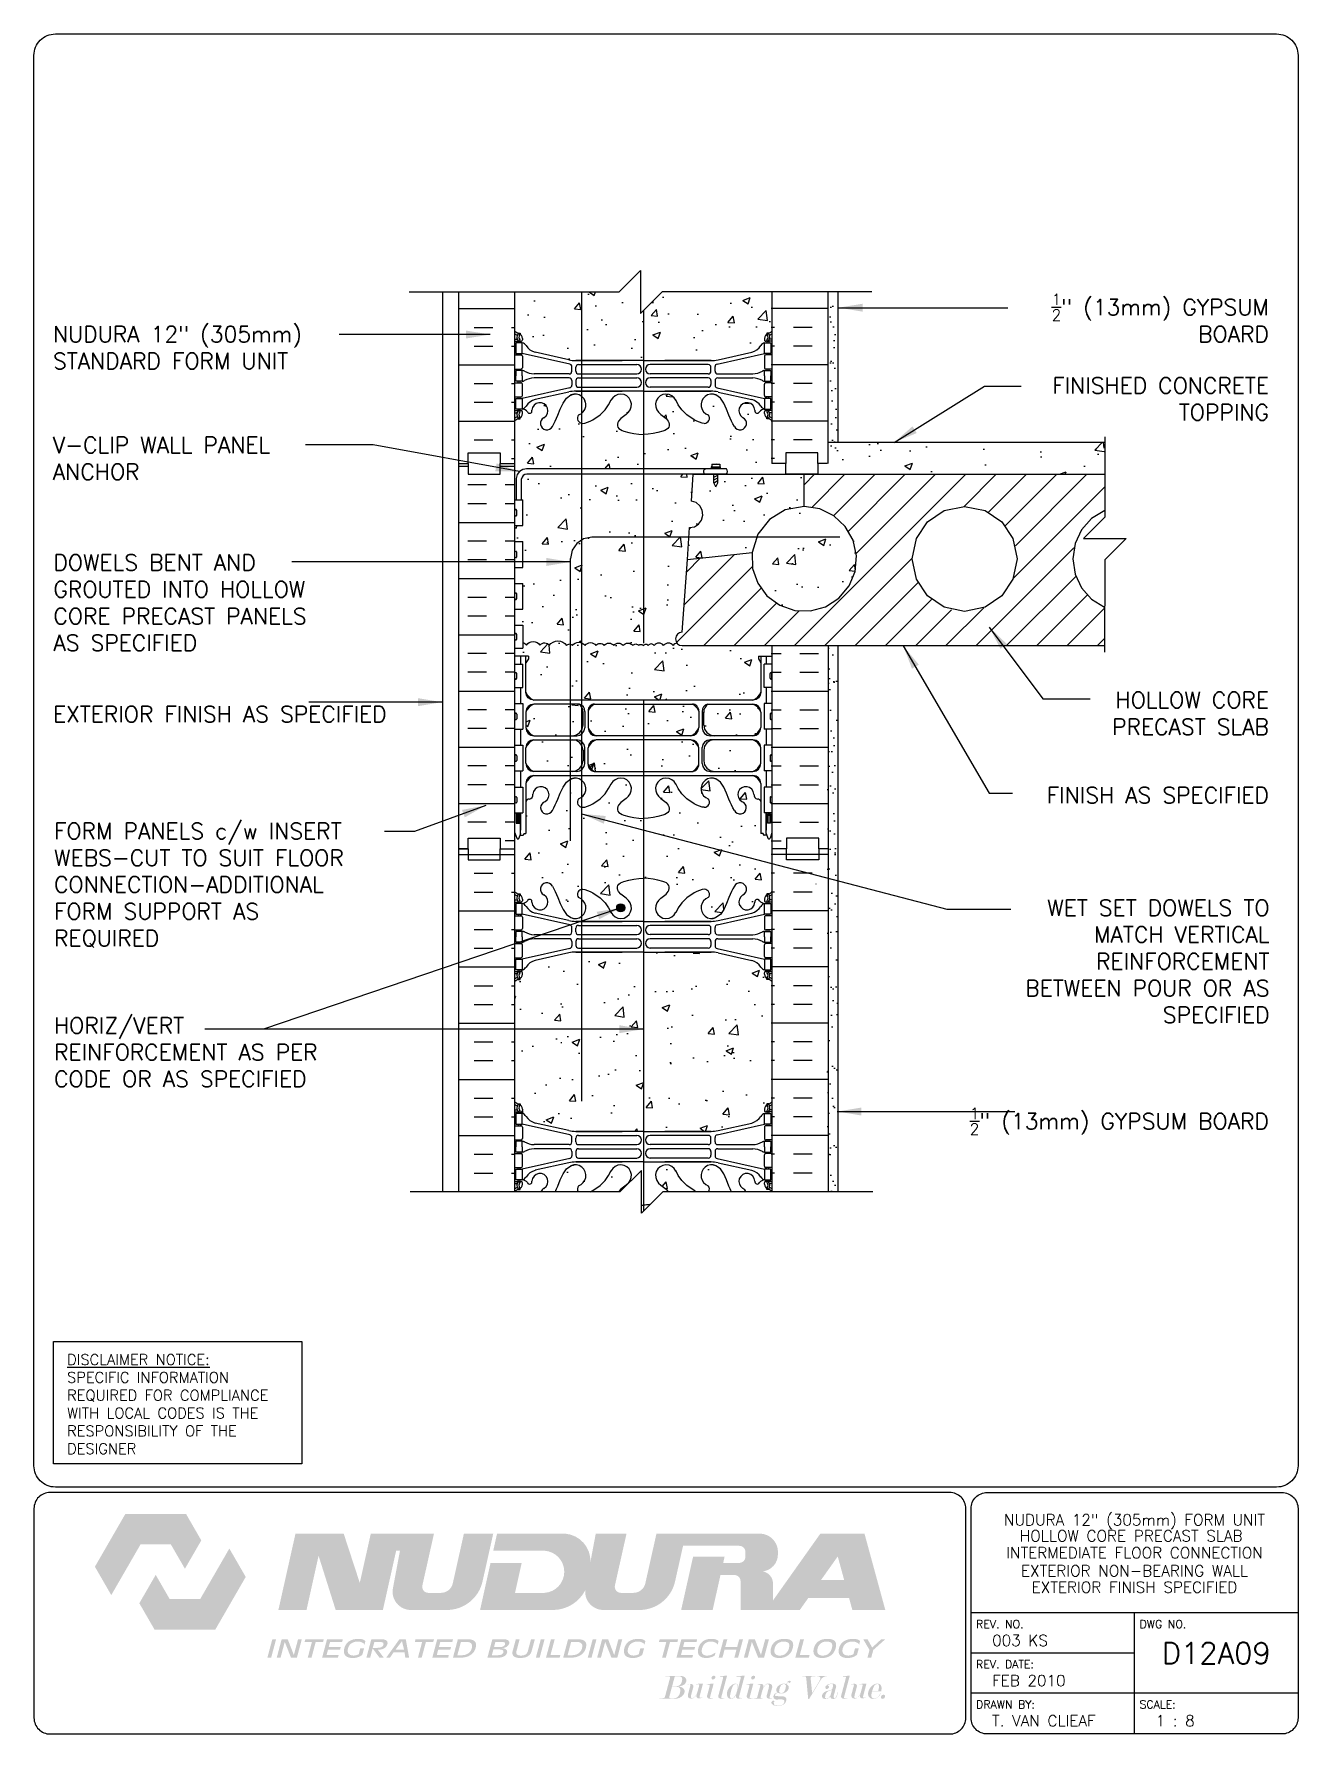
# Paper-space layout 'D12A09' of a CAD drawing. Header units: inches. Extents: x 0.42 to 7.8, y 0.49 to 10.41.
# The model-space entities are those that its viewports show. They can reach past a viewport. Long polylines and large blocks are cut down to what shows.
import ezdxf
from ezdxf.enums import TextEntityAlignment as Align

# ---------------------------------------------------------------- set-up
doc = ezdxf.new("R2010")
doc.units = ezdxf.units.IN
doc.header["$LTSCALE"] = 0.5
doc.header["$MEASUREMENT"] = 0
doc.linetypes.add('DASHED2', pattern=[0.375, 0.25, -0.125])
doc.linetypes.add('HIDDEN2', pattern=[0.1875, 0.125, -0.0625])
for name, color, linetype in [('HATCH', 12, 'Continuous'), ('Hidden2', 12, 'HIDDEN2'), ('line25', 2, 'Continuous'), ('LINE3', 3, 'Continuous'), ('LINE50', 5, 'Continuous'), ('LINE9', 9, 'Continuous'), ('LOGO', 7, 'Continuous'), ('TBK_LINE65', 3, 'Continuous'), ('TBK_TEXT', 4, 'Continuous'), ('TEXT', 4, 'Continuous'), ('Web_Edge', 9, 'Continuous')]:
    doc.layers.add(name, color=color, linetype=linetype)
doc.styles.add('DIM', font='romans.shx', dxfattribs={"width": 0.7})
doc.styles.add('ROMANS', font='romans.shx', dxfattribs={"height": 0.75})
doc.dimstyles.new('ext_12', dxfattribs={"dimscale": 12, "dimtxt": 0.09375, "dimasz": 0.09375, "dimexe": 0.09375, "dimexo": 0.0625, "dimgap": 0.0625, "dimtad": 1, "dimdec": 1, "dimzin": 3, "dimdsep": 46, "dimlunit": 4, "dimtxsty": 'DIM', "dimcen": 0.09, "dimdle": 0.09375, "dimclrt": 4, "dimadec": 0, "dimazin": 0, "dimtfac": 1, "dimtdec": 1, "dimtmove": 2, "dimatfit": 3, "dimfxl": 1, "dimfrac": 2, "dimtolj": 1, "dimtzin": 0, "dimarcsym": 0})
pattern_1 = [(50, (0, 0), (3.5863, -0.31376), [0.375, -4.125]), (355, (0, 0), (-0.693757, 3.76096), [0.3, -3.3]), (100.4514, (0.299, -0.026), (2.892544, 3.4472), [0.3187, -3.50571]), (46.1842, (0, 1), (5.336207, -0.827596), [0.5625, -6.1875]), (96.6356, (0.4447, 0.931), (4.67331, 4.87059), [0.47805, -5.25857]), (351.1842, (0, 1), (4.67331, 4.87059), [0.45, -4.95]), (21, (0.5, 0.75), (2.984535, -2.013094), [0.375, -4.125]), (326, (0.5, 0.75), (1.216577, 3.62575), [0.3, -3.3]), (71.4514, (0.7487, 0.5822), (4.20111, 1.612656), [0.3187, -3.50571]), (37.5, (0, 0), (0.0607993, 1.6644693), [0, -3.26, 0, -3.35, 0, -3.3125]), (7.5, (0, 0), (1.315348, 1.972059), [0, -1.91, 0, -3.185, 0, -1.2625]), (327.5, (-1.115, 0), (2.669112, -0.1127744), [0, -1.25, 0, -3.9, 0, -5.175]), (317.5, (-1.615, 0), (2.91593, 0.500525), [0, -1.625, 0, -2.59, 0, -3.675])]

psp = doc.layouts.new('D12A09')

# ---------------------------------------------------------------- texts
at = {"layer": 'TBK_TEXT', "color": 7, "style": 'ROMANS'}
for s, p in [('REV. NO.', (5.9215, 1.107)), ('DWG NO.', (6.876, 1.107)), ('REV. DATE:', (5.9215, 0.8726)), ('DRAWN BY:', (5.9215, 0.6382)), ('SCALE:', (6.876, 0.6382))]:
    psp.add_text(s, height=0.04688, dxfattribs=at).set_placement(p)
at = {"layer": 'TEXT', "insert": (0.6134, 2.7065), "char_height": 0.0625, "width": 1.41371, "attachment_point": 1, "style": 'ROMANS'}
psp.add_mtext('{\\Fromans.shx|c1;\\LDISCLAIMER NOTICE:\\l\\PSPECIFIC INFORMATION REQUIRED FOR COMPLIANCE WITH LOCAL CODES IS THE RESPONSIBILITY OF THE DESIGNER}', dxfattribs=at)

msp = doc.modelspace()

# ---------------------------------------------------------------- texts
at = {"layer": 'TEXT', "char_height": 0.75, "style": 'ROMANS'}
for s, insert, width, attachment_point in [('\\A1;{\\H0.7x;\\S1/2;}" (13mm) GYPSUM BOARD', (277.494, 163.156), 12.99266, 6), ('NUDURA 12" (305mm) STANDARD FORM UNIT', (220.685, 161.769), 14.95852, 4), ('\\A1;FINISHED CONCRETE TOPPING', (277.494, 159.372), 12.99266, 6), ('V-CLIP WALL PANEL ANCHOR', (220.679, 156.596), 12.01477, 4), ('DOWELS BENT AND GROUTED INTO HOLLOW CORE PRECAST PANELS AS SPECIFIED', (220.708, 149.854), 13.62291, 4), ('\\A1;HOLLOW CORE PRECAST SLAB', (277.494, 144.686), 10.94608, 6), ('EXTERIOR FINISH AS SPECIFIED', (220.685, 144.65), 15.10061, 4), ('\\A1;FINISH AS SPECIFIED', (277.494, 140.863), 12.93148, 6), ('FORM PANELS c/w INSERT WEBS-CUT TO SUIT FLOOR CONNECTION-ADDITIONAL\\PFORM SUPPORT AS \\PREQUIRED', (220.737, 136.655), 17.8384, 4), ('WET SET DOWELS TO MATCH VERTICAL REINFORCEMENT BETWEEN POUR OR AS SPECIFIED', (277.517, 133.106), 12.95276, 6), ('HORIZ/VERT REINFORCEMENT AS PER CODE OR AS SPECIFIED', (220.737, 128.862), 15.33694, 4), ('\\A1;{\\H0.7x;\\S1/2;}" (13mm) GYPSUM BOARD', (277.494, 125.635), 13.59481, 6)]:
    msp.add_mtext(s, dxfattribs=dict(at, insert=insert, width=width, attachment_point=attachment_point))

# ---------------------------------------------------------------- blocks, each defined once
blk = doc.blocks.new('TITLEBLOCK-Tag')
at = {"style": 'ROMANS'}
for tag, height, p in [('TITLE_LINE_1', 0.065, (0.927, -0.1328)), ('TITLE_LINE_2', 0.065, (0.9294, -0.2258)), ('CENTRE-LINE-3', 0.065, (0.927, -0.3246)), ('TITLE_LINE_4', 0.065, (0.927, -0.4299)), ('TITLE_LINE_5', 0.065, (0.927, -0.526)), ('DWG', 0.125, (1.4043, -0.9102))]:
    blk.add_attdef(tag, text='', height=height, dxfattribs=at).set_placement(p, align=Align.MIDDLE_CENTER)
for tag, p in [('LATEST_REVISION', (0.0954, -0.8366)), ('REVISION_DATE', (0.0954, -1.071)), ('DRAWN_BY', (0.0954, -1.3053)), ('SCALE', (1.0499, -1.3053))]:
    blk.add_attdef(tag, text='', height=0.065, dxfattribs=at).set_placement(p, align=Align.MIDDLE_LEFT)

# ---------------------------------------------------------------- hatches: boundary and pattern name
at = {"layer": 'HATCH'}
h = msp.add_hatch(dxfattribs=at)
h.set_pattern_fill('AR-CONC', color=256, scale=0.5)
h.set_pattern_definition(pattern_1)
h.paths.add_polyline_path([(253.742, 161.849, -0.168672), (253.928, 161.998), (254.033, 161.998), (254.033, 162.068), (253.986, 162.068, -0.414214), (253.923, 162.131), (253.923, 162.198, -0.249069), (254.033, 162.405), (254.033, 162.447), (254.123, 162.447, 0.08853), (254.269, 162.544), (254.269, 164.37), (249.139, 164.37), (248.139, 163.37), (248.139, 165.37), (247.139, 164.37), (242.269, 164.37), (242.269, 162.544, 0.088416), (242.415, 162.447), (242.505, 162.447), (242.505, 162.405, -0.249069), (242.615, 162.198), (242.615, 162.131, -0.414214), (242.553, 162.068), (242.505, 162.068), (242.505, 161.998), (242.61, 161.998, -0.168672), (242.796, 161.849, 0.17445), (243.204, 161.553), (244.784, 161.2, 0.054974), (245.111, 161.164), (248.269, 161.164), (251.427, 161.164, 0.054974), (251.754, 161.2), (253.335, 161.553, 0.17445)])
h.paths.add_polyline_path([(250.423, 153.361, 0.932515), (250.51, 154.605), (250.597, 155.852), (242.815, 155.852, 0.366745), (242.571, 155.641), (242.571, 154.657), (242.634, 154.657), (242.634, 153.457), (242.269, 153.457), (242.269, 152.707), (242.634, 152.707), (242.634, 151.507), (242.269, 151.507), (242.269, 150.757), (242.634, 150.757), (242.634, 149.557), (242.269, 149.557), (242.269, 148.807), (242.634, 148.807), (242.634, 148.004, -0.162203), (242.799, 147.877, -0.520567), (243.436, 147.877, -0.520567), (243.871, 147.857, -0.520567), (244.681, 147.857, -0.520567), (244.951, 147.857, -0.520567), (245.54, 147.857, -0.520567), (246.052, 147.857, -0.520567), (246.438, 147.857, -0.520567), (246.881, 147.857, -0.520567), (247.325, 147.857, -0.520567), (247.769, 147.857, -0.520567), (248.049, 147.857, -0.512435), (248.269, 147.851, -0.512435), (248.489, 147.857, -0.520567), (248.769, 147.857, -0.520567), (249.213, 147.857, -0.520567), (249.657, 147.857, -0.203298), (249.836, 147.969, -0.626547), (250.082, 148.476), (250.32, 151.88)])
h.paths.add_polyline_path([(255.776, 154.352), (255.776, 155.852), (254.914, 155.852), (251.744, 155.852), (251.744, 155.454), (251.651, 155.267), (251.557, 155.454), (251.557, 155.852), (250.597, 155.852), (250.51, 154.605, -0.932515), (250.423, 153.361), (250.32, 151.88), (253.344, 152.197, -0.379205)])
h.paths.add_polyline_path([(255.776, 154.352, 0.379205), (253.344, 152.197, 2.637096)])
h = msp.add_hatch(dxfattribs=at)
h.set_pattern_fill('AR-SAND', color=256, scale=0.5, style=0)
h.set_pattern_definition([(37.5, (161.11325, -93.6494), (-0.0314967, 0.9634119), [0, -0.76, 0, -0.85, 0, -0.8125]), (7.5, (161.1132, -93.6494), (0.8848884, 1.411073), [0, -0.41, 0, -0.685, 0, -0.2625]), (327.5, (160.49825, -93.6494), (1.557071, 0.0028295), [0, -0.25, 0, -0.9, 0, -1.175]), (317.5, (160.4982, -93.6494), (1.503063, 0.438838), [0, -0.125, 0, -0.59, 0, -0.675])])
h.paths.add_polyline_path([(257.342, 164.355), (256.855, 164.355), (256.85, 158.352), (256.863, 158.352), (256.863, 156.352), (257.342, 156.352)])
h = msp.add_hatch(dxfattribs=at)
h.set_pattern_fill('AR-CONC', color=256, scale=0.5)
h.set_pattern_definition(pattern_1)
edge = h.paths.add_edge_path()
edge.add_line((254.27, 156.907), (254.27, 158.351))
edge.add_arc((253.923, 157.991), 0.5, 46.08137, 66.42182)
edge.add_line((254.123, 158.449), (254.033, 158.449))
edge.add_line((254.033, 158.449), (254.033, 158.491))
edge.add_arc((254.173, 158.698), 0.25, 180, 235.9442, ccw=False)
edge.add_line((253.923, 158.698), (253.923, 158.766))
edge.add_arc((253.986, 158.766), 0.0625, 90, 180, ccw=False)
edge.add_line((253.986, 158.828), (254.033, 158.828))
edge.add_line((254.033, 158.828), (254.033, 158.898))
edge.add_line((254.033, 158.898), (253.928, 158.898))
edge.add_arc((253.966, 158.549), 0.352, 96.12908, 141.53314)
edge.add_arc((253.588, 158.817), 0.113, 167.81557, 334.05694, ccw=False)
edge.add_arc((253.103, 158.822), 0.375, 2.92371, 239.86753)
edge.add_arc((252.783, 158.228), 0.3, -152.40303, 63.94252, ccw=False)
edge.add_spline(control_points=[(252.517, 158.089), (252.431, 158.256), (252.178, 158.746), (251.984, 159.427), (251.658, 159.557)], knot_values=[0, 0, 0, 0, 0.579211, 1.703896, 1.703896, 1.703896, 1.703896], degree=3, periodic=0)
edge.add_spline(control_points=[(251.658, 159.557), (251.609, 159.577), (251.554, 159.59), (251.498, 159.598)], knot_values=[1.703896, 1.703896, 1.703896, 1.703896, 1.875321, 1.875321, 1.875321, 1.875321], degree=3, periodic=0)
edge.add_arc((251.457, 159.1), 0.5, 85.29258, 251.79367)
edge.add_arc((251.11, 158.475), 0.242, -90, 38.23271, ccw=False)
edge.add_spline(control_points=[(251.11, 158.233), (250.989, 158.231), (250.17, 158.582), (249.925, 159.03), (249.785, 159.31)], knot_values=[0.038125, 0.038125, 0.038125, 0.038125, 0.320663, 1.237398, 1.237398, 1.237398, 1.237398], degree=3, periodic=0)
edge.add_arc((249.332, 159.1), 0.5, 24.81899, 224.18751)
edge.add_spline(control_points=[(248.973, 158.751), (249.081, 158.588), (249.441, 158.498), (249.517, 158.002), (248.969, 157.766), (248.565, 157.738), (248.269, 157.717)], knot_values=[0.229407, 0.229407, 0.229407, 0.229407, 0.844432, 1.128849, 1.464331, 2.389004, 2.389004, 2.389004, 2.389004], degree=3, periodic=0)
edge.add_spline(control_points=[(248.269, 157.717), (247.973, 157.738), (247.569, 157.766), (247.021, 158.002), (247.098, 158.498), (247.458, 158.588), (247.565, 158.751)], knot_values=[0.229407, 0.229407, 0.229407, 0.229407, 1.15408, 1.489562, 1.773979, 2.389004, 2.389004, 2.389004, 2.389004], degree=3, periodic=0)
edge.add_arc((247.207, 159.1), 0.5, 315.81249, 515.18101)
edge.add_spline(control_points=[(246.753, 159.31), (246.613, 159.03), (246.368, 158.582), (245.549, 158.231), (245.428, 158.233)], knot_values=[0.038125, 0.038125, 0.038125, 0.038125, 0.95486, 1.237398, 1.237398, 1.237398, 1.237398], degree=3, periodic=0)
edge.add_arc((245.428, 158.475), 0.242, 141.76729, 270, ccw=False)
edge.add_arc((245.082, 159.1), 0.5, 288.20633, 454.70742)
edge.add_spline(control_points=[(245.041, 159.598), (244.984, 159.59), (244.93, 159.577), (244.88, 159.557)], knot_values=[1.703896, 1.703896, 1.703896, 1.703896, 1.875321, 1.875321, 1.875321, 1.875321], degree=3, periodic=0)
edge.add_spline(control_points=[(244.88, 159.557), (244.554, 159.427), (244.36, 158.746), (244.107, 158.256), (244.021, 158.089)], knot_values=[0, 0, 0, 0, 1.124685, 1.703896, 1.703896, 1.703896, 1.703896], degree=3, periodic=0)
edge.add_arc((243.755, 158.228), 0.3, 116.05748, 333.03104, ccw=False)
edge.add_arc((243.435, 158.822), 0.375, 300.13247, 537.07629)
edge.add_arc((242.95, 158.817), 0.113, -154.05694, 12.18443, ccw=False)
edge.add_arc((242.573, 158.549), 0.352, 38.46686, 83.87092)
edge.add_line((242.61, 158.898), (242.505, 158.898))
edge.add_line((242.505, 158.898), (242.505, 158.828))
edge.add_line((242.505, 158.828), (242.553, 158.828))
edge.add_arc((242.553, 158.766), 0.0625, 0, 90, ccw=False)
edge.add_line((242.615, 158.766), (242.615, 158.698))
edge.add_arc((242.365, 158.698), 0.25, 304.0558, 360, ccw=False)
edge.add_line((242.505, 158.491), (242.505, 158.449))
edge.add_line((242.505, 158.449), (242.415, 158.449))
edge.add_arc((242.615, 157.991), 0.5, 113.57818, 133.78911)
edge.add_line((242.269, 158.352), (242.269, 154.657))
edge.add_line((242.269, 154.657), (242.322, 154.657))
edge.add_line((242.322, 154.657), (242.321, 155.659))
edge.add_arc((242.817, 155.603), 0.499, 90.45616, 173.57974, ccw=False)
edge.add_line((242.813, 156.102), (251.557, 156.102))
edge.add_line((251.557, 156.102), (251.557, 156.142))
edge.add_line((251.557, 156.142), (251.463, 156.142))
edge.add_arc((251.463, 156.173), 0.0312, 90, 270, ccw=False)
edge.add_line((251.463, 156.204), (251.463, 156.329))
edge.add_line((251.463, 156.329), (251.838, 156.329))
edge.add_line((251.838, 156.329), (251.838, 156.204))
edge.add_arc((251.838, 156.173), 0.0312, -90, 90, ccw=False)
edge.add_line((251.838, 156.142), (251.744, 156.142))
edge.add_line((251.744, 156.142), (251.744, 156.102))
edge.add_line((251.744, 156.102), (252.147, 156.102))
edge.add_arc((252.01, 155.976), 0.186, -41.81955, 42.64251, ccw=False)
edge.add_line((252.149, 155.852), (254.914, 155.852))
edge.add_line((254.914, 155.852), (254.914, 156.352))
edge.add_line((254.914, 156.352), (254.269, 156.352))
edge.add_line((254.269, 156.352), (254.27, 156.907))
h = msp.add_hatch(dxfattribs=at)
h.set_pattern_fill('AR-CONC', color=256, scale=0.5, style=0)
h.set_pattern_definition([(50, (161.1133, -84.6234), (3.5863, -0.31376), [0.375, -4.125]), (355, (161.1133, -84.6234), (-0.693757, 3.76096), [0.3, -3.3]), (100.4514, (161.412, -84.6495), (2.892547, 3.447198), [0.3187, -3.50571]), (46.1842, (161.1133, -83.6234), (5.336205, -0.827595), [0.5625, -6.1875]), (96.6356, (161.558, -83.6924), (4.67331, 4.87059), [0.47805, -5.25856]), (351.1842, (161.1133, -83.6234), (4.67331, 4.87059), [0.45, -4.95]), (21, (161.6133, -83.8734), (2.984535, -2.013094), [0.375, -4.125]), (326, (161.6133, -83.8734), (1.216577, 3.62575), [0.3, -3.3]), (71.4514, (161.862, -84.041), (4.201113, 1.612652), [0.3187, -3.50571]), (37.5, (161.1133, -84.6234), (0.060799, 1.664469), [0, -3.26, 0, -3.35, 0, -3.3125]), (7.5, (161.1133, -84.6234), (1.315348, 1.972059), [0, -1.91, 0, -3.185, 0, -1.2625]), (327.5, (159.9983, -84.6234), (2.669112, -0.1127744), [0, -1.25, 0, -3.9, 0, -5.175]), (317.5, (159.4983, -84.6234), (2.91593, 0.500525), [0, -1.625, 0, -2.59, 0, -3.675])])
h.paths.add_polyline_path([(269.789, 155.852), (269.789, 157.352), (256.863, 157.352), (256.863, 155.852)])
h = msp.add_hatch(dxfattribs=at)
h.set_pattern_fill('INSUL', color=256, scale=7, angle=180, style=0)
h.set_pattern_definition([(180, (249.6862, 137.852), (-3e-16, -2.625), []), (180, (249.6862, 136.977), (-3e-16, -2.625), [0.875, -0.875]), (180, (249.6862, 136.102), (-3e-16, -2.625), [0.875, -0.875])])
h.paths.add_polyline_path([(239.644, 138.352), (240.082, 138.352), (240.082, 138.852), (241.582, 138.852), (241.582, 138.352), (242.269, 138.352), (242.269, 156.352), (242.019, 156.352), (241.582, 156.352), (241.582, 155.852), (240.082, 155.852), (240.082, 156.352), (239.644, 156.352)])
h = msp.add_hatch(dxfattribs=at)
h.set_pattern_fill('ANSI31', color=256, scale=8, style=0)
h.paths.add_polyline_path([(269.816, 149.647, -0.661566), (269.82, 154.158), (269.82, 155.852), (255.776, 155.852), (255.776, 154.352, -2.637096), (253.344, 152.197), (250.32, 151.88), (250.082, 148.476, 1.000073), (250.082, 147.851), (269.813, 147.852)])
h.paths.add_polyline_path([(260.826, 151.902, -1), (265.727, 151.902, -1)], flags=16)
h = msp.add_hatch(dxfattribs=at)
h.set_pattern_fill('AR-CONC', color=256, scale=0.5)
h.set_pattern_definition([(50, (-38.171, 5e-13), (3.5863, -0.31376), [0.375, -4.125]), (355, (-38.171, 5e-13), (-0.693757, 3.76096), [0.3, -3.3]), (100.4514, (-37.872, -0.026), (2.892544, 3.4472), [0.3187, -3.50571]), (46.1842, (-38.171, 1), (5.336207, -0.827596), [0.5625, -6.1875]), (96.6356, (-37.726, 0.931), (4.67331, 4.87059), [0.47805, -5.25857]), (351.1842, (-38.171, 1), (4.67331, 4.87059), [0.45, -4.95]), (21, (-37.671, 0.75), (2.984535, -2.013094), [0.375, -4.125]), (326, (-37.671, 0.75), (1.216577, 3.62575), [0.3, -3.3]), (71.4514, (-37.4222, 0.5822), (4.201112, 1.612656), [0.3187, -3.50571]), (37.5, (-38.171, 5e-13), (0.0607993, 1.6644693), [0, -3.26, 0, -3.35, 0, -3.3125]), (7.5, (-38.171, 5e-13), (1.315348, 1.972059), [0, -1.91, 0, -3.185, 0, -1.2625]), (327.5, (-39.286, 5e-13), (2.669112, -0.1127744), [0, -1.25, 0, -3.9, 0, -5.175]), (317.5, (-39.786, 5e-13), (2.915931, 0.500525), [0, -1.625, 0, -2.59, 0, -3.675])])
h.paths.add_polyline_path([(253.759, 147.352), (254.269, 147.352), (254.269, 147.851), (250.082, 147.851, -0.229637), (249.836, 147.969, 0.203298), (249.657, 147.857, 0.520567), (249.213, 147.857, 0.520567), (248.769, 147.857, 0.520567), (248.489, 147.857, 0.512435), (248.269, 147.851, 0.512435), (248.049, 147.857, 0.520567), (247.769, 147.857, 0.520567), (247.325, 147.857, 0.520567), (246.881, 147.857, 0.520567), (246.438, 147.857, 0.520567), (246.052, 147.857, 0.520567), (245.54, 147.857, 0.520567), (244.951, 147.857, 0.520567), (244.681, 147.857, 0.520567), (243.871, 147.857, 0.520567), (243.436, 147.877, 0.520567), (242.799, 147.877, 0.162203), (242.634, 148.004), (242.634, 147.727), (242.269, 147.727), (242.269, 147.352), (242.779, 147.352), (242.779, 145.683, 0.414203), (243.154, 145.308), (253.384, 145.308, 0.414225), (253.759, 145.683)])
h = msp.add_hatch(dxfattribs=at)
h.set_pattern_fill('INSUL', color=256, scale=7, angle=180, style=0)
h.set_pattern_definition([(7e-15, (246.8208, 137.852), (3e-16, -2.625), []), (7e-15, (246.8208, 136.977), (3e-16, -2.625), [0.875, -0.875]), (7e-15, (246.8208, 136.102), (3e-16, -2.625), [0.875, -0.875])])
h.paths.add_polyline_path([(256.863, 148.351), (254.238, 148.351), (254.238, 138.352), (254.925, 138.352), (254.925, 138.852), (256.425, 138.852), (256.425, 138.352), (256.863, 138.352)])
h = msp.add_hatch(dxfattribs=at)
h.set_pattern_fill('AR-SAND', color=256, scale=0.5, style=0)
h.set_pattern_definition([(37.5, (161.11325, -95.6494), (-0.0314967, 0.963412), [0, -0.76, 0, -0.85, 0, -0.8125]), (7.5, (161.1132, -95.6494), (0.8848884, 1.411073), [0, -0.41, 0, -0.685, 0, -0.2625]), (327.5, (160.49825, -95.6494), (1.557071, 0.0028295), [0, -0.25, 0, -0.9, 0, -1.175]), (317.5, (160.4982, -95.6494), (1.503063, 0.438838), [0, -0.125, 0, -0.59, 0, -0.675])])
h.paths.add_polyline_path([(256.863, 122.355), (257.342, 122.355), (257.342, 147.851), (256.863, 147.851)])
h = msp.add_hatch(dxfattribs=at)
h.set_pattern_fill('AR-CONC', color=256, scale=0.5)
h.set_pattern_definition(pattern_1)
h.paths.add_polyline_path([(245.454, 142.961, 0.410093), (244.954, 143.454), (243.154, 143.454, 0.225652), (242.779, 143.079), (242.779, 142.353, 0.225652), (243.154, 141.978), (244.954, 141.978, 0.406005), (245.454, 142.464)])
h.paths.add_polyline_path([(245.454, 144.137), (245.454, 144.735, 0.24677), (245.26, 145.12), (243.154, 145.12, 0.225652), (242.779, 144.745), (242.779, 144.019, 0.225652), (243.154, 143.644), (244.954, 143.644, 0.410093)])
h.paths.add_polyline_path([(250.857, 144.788, 0.185301), (250.558, 145.12), (245.98, 145.12, 0.185301), (245.682, 144.788), (245.682, 144.019, 0.225652), (246.057, 143.644), (250.482, 143.644, 0.225652), (250.857, 144.019)])
h.paths.add_polyline_path([(253.759, 143.079, 0.225652), (253.384, 143.454), (251.584, 143.454, 0.418521), (251.084, 142.946), (251.084, 142.464, 0.406005), (251.584, 141.978), (253.384, 141.978, 0.225652), (253.759, 142.353)])
h.paths.add_polyline_path([(253.759, 144.745, 0.225652), (253.384, 145.12), (251.278, 145.12, 0.24677), (251.084, 144.735), (251.084, 144.137, 0.410093), (251.584, 143.644), (253.384, 143.644, 0.225652), (253.759, 144.019)])
h.paths.add_polyline_path([(250.857, 143.079, 0.225652), (250.482, 143.454), (246.057, 143.454, 0.225652), (245.682, 143.079), (245.682, 142.311, 0.185301), (245.98, 141.978), (250.558, 141.978, 0.185301), (250.857, 142.311)])
h = msp.add_hatch(dxfattribs=at)
h.set_pattern_fill('AR-CONC', color=256, scale=0.5)
h.set_pattern_definition(pattern_1)
edge = h.paths.add_edge_path()
edge.add_line((254.269, 139.111), (254.184, 138.851))
edge.add_arc((254.134, 138.877), 0.0567, 208.07249, 331.92751, ccw=False)
edge.add_line((254.084, 138.851), (254.035, 139.001))
edge.add_line((254.035, 139.001), (253.909, 139.001))
edge.add_arc((253.909, 139.051), 0.05, 180, 270, ccw=False)
edge.add_line((253.859, 139.051), (253.859, 139.081))
edge.add_line((253.859, 139.081), (253.759, 139.081))
edge.add_line((253.759, 139.081), (253.759, 140.57))
edge.add_arc((253.585, 140.494), 0.19, 23.62969, 85.69391)
edge.add_arc((253.628, 140.882), 0.2, 172.89286, 261.6212, ccw=False)
edge.add_arc((253.055, 140.887), 0.375, 2.92371, 239.86753)
edge.add_arc((252.782, 140.282), 0.293, -154.20161, 73.07312, ccw=False)
edge.add_spline(control_points=[(252.517, 140.155), (252.431, 140.321), (252.178, 140.811), (251.984, 141.492), (251.658, 141.623)], knot_values=[0, 0, 0, 0, 0.579211, 1.703896, 1.703896, 1.703896, 1.703896], degree=3, periodic=0)
edge.add_spline(control_points=[(251.658, 141.623), (251.609, 141.643), (251.554, 141.655), (251.498, 141.663)], knot_values=[1.703896, 1.703896, 1.703896, 1.703896, 1.875321, 1.875321, 1.875321, 1.875321], degree=3, periodic=0)
edge.add_arc((251.457, 141.165), 0.5, 85.29258, 251.79367)
edge.add_arc((251.11, 140.54), 0.242, -90, 38.23271, ccw=False)
edge.add_spline(control_points=[(251.11, 140.298), (250.989, 140.296), (250.17, 140.648), (249.925, 141.095), (249.785, 141.375)], knot_values=[0.038125, 0.038125, 0.038125, 0.038125, 0.320663, 1.237398, 1.237398, 1.237398, 1.237398], degree=3, periodic=0)
edge.add_arc((249.332, 141.165), 0.5, 24.81899, 224.18751)
edge.add_spline(control_points=[(248.973, 140.817), (249.081, 140.654), (249.441, 140.563), (249.517, 140.067), (248.969, 139.832), (248.565, 139.803), (248.269, 139.782)], knot_values=[0.229407, 0.229407, 0.229407, 0.229407, 0.844432, 1.128849, 1.464331, 2.389004, 2.389004, 2.389004, 2.389004], degree=3, periodic=0)
edge.add_spline(control_points=[(248.269, 139.782), (247.973, 139.803), (247.569, 139.832), (247.021, 140.067), (247.098, 140.563), (247.458, 140.654), (247.565, 140.817)], knot_values=[0.229407, 0.229407, 0.229407, 0.229407, 1.15408, 1.489562, 1.773979, 2.389004, 2.389004, 2.389004, 2.389004], degree=3, periodic=0)
edge.add_arc((247.207, 141.165), 0.5, 315.81249, 515.18101)
edge.add_spline(control_points=[(246.753, 141.375), (246.613, 141.095), (246.368, 140.648), (245.549, 140.296), (245.428, 140.298)], knot_values=[0.038125, 0.038125, 0.038125, 0.038125, 0.95486, 1.237398, 1.237398, 1.237398, 1.237398], degree=3, periodic=0)
edge.add_arc((245.428, 140.54), 0.242, 141.76729, 270, ccw=False)
edge.add_arc((245.082, 141.165), 0.5, 288.20633, 454.70742)
edge.add_spline(control_points=[(245.041, 141.663), (244.984, 141.655), (244.93, 141.643), (244.88, 141.623)], knot_values=[1.703896, 1.703896, 1.703896, 1.703896, 1.875321, 1.875321, 1.875321, 1.875321], degree=3, periodic=0)
edge.add_spline(control_points=[(244.88, 141.623), (244.554, 141.492), (244.36, 140.811), (244.107, 140.321), (244.021, 140.155)], knot_values=[0, 0, 0, 0, 1.124685, 1.703896, 1.703896, 1.703896, 1.703896], degree=3, periodic=0)
edge.add_arc((243.757, 140.282), 0.293, 106.92688, 334.20161, ccw=False)
edge.add_arc((243.483, 140.887), 0.375, 300.13247, 537.07629)
edge.add_arc((242.91, 140.882), 0.2, -81.61996, 7.10714, ccw=False)
edge.add_arc((242.953, 140.494), 0.19, 94.30355, 156.36837)
edge.add_line((242.779, 140.57), (242.779, 139.081))
edge.add_line((242.779, 139.081), (242.679, 139.081))
edge.add_line((242.679, 139.081), (242.679, 139.051))
edge.add_arc((242.629, 139.051), 0.05, -90, 0, ccw=False)
edge.add_line((242.629, 139.001), (242.503, 139.001))
edge.add_line((242.503, 139.001), (242.454, 138.851))
edge.add_arc((242.404, 138.877), 0.0567, 208.07249, 331.92751, ccw=False)
edge.add_line((242.354, 138.851), (242.269, 139.111))
edge.add_line((242.269, 139.111), (242.269, 138.352))
edge.add_line((242.269, 138.352), (242.269, 136.352))
edge.add_arc((242.615, 136.713), 0.5, 226.21089, 246.42182)
edge.add_line((242.415, 136.255), (242.505, 136.255))
edge.add_line((242.505, 136.255), (242.505, 136.213))
edge.add_arc((242.365, 136.006), 0.25, 0, 55.9442, ccw=False)
edge.add_line((242.615, 136.006), (242.615, 135.938))
edge.add_arc((242.553, 135.938), 0.0625, -90, 0, ccw=False)
edge.add_line((242.553, 135.876), (242.505, 135.876))
edge.add_line((242.505, 135.876), (242.505, 135.806))
edge.add_line((242.505, 135.806), (242.61, 135.806))
edge.add_arc((242.573, 136.155), 0.352, 276.12908, 321.53314)
edge.add_arc((242.95, 135.887), 0.113, -12.18443, 154.05694, ccw=False)
edge.add_arc((243.435, 135.882), 0.375, 182.92371, 419.86753)
edge.add_arc((243.755, 136.476), 0.3, 27.59697, 243.94252, ccw=False)
edge.add_spline(control_points=[(244.021, 136.615), (244.107, 136.448), (244.36, 135.958), (244.554, 135.277), (244.88, 135.147)], knot_values=[0, 0, 0, 0, 0.579211, 1.703896, 1.703896, 1.703896, 1.703896], degree=3, periodic=0)
edge.add_spline(control_points=[(244.88, 135.147), (244.93, 135.127), (244.984, 135.114), (245.041, 135.106)], knot_values=[1.703896, 1.703896, 1.703896, 1.703896, 1.875321, 1.875321, 1.875321, 1.875321], degree=3, periodic=0)
edge.add_arc((245.082, 135.604), 0.5, 265.29258, 431.79367)
edge.add_arc((245.428, 136.229), 0.242, 90, 218.23271, ccw=False)
edge.add_spline(control_points=[(245.428, 136.471), (245.549, 136.473), (246.368, 136.122), (246.613, 135.674), (246.753, 135.394)], knot_values=[0.038125, 0.038125, 0.038125, 0.038125, 0.320663, 1.237398, 1.237398, 1.237398, 1.237398], degree=3, periodic=0)
edge.add_arc((247.207, 135.604), 0.5, 204.81899, 404.18751)
edge.add_spline(control_points=[(247.565, 135.953), (247.458, 136.116), (247.098, 136.206), (247.021, 136.702), (247.569, 136.938), (247.973, 136.966), (248.269, 136.987)], knot_values=[0.229407, 0.229407, 0.229407, 0.229407, 0.844432, 1.128849, 1.464331, 2.389004, 2.389004, 2.389004, 2.389004], degree=3, periodic=0)
edge.add_spline(control_points=[(248.269, 136.987), (248.565, 136.966), (248.969, 136.938), (249.517, 136.702), (249.441, 136.206), (249.081, 136.116), (248.973, 135.953)], knot_values=[0.229407, 0.229407, 0.229407, 0.229407, 1.15408, 1.489562, 1.773979, 2.389004, 2.389004, 2.389004, 2.389004], degree=3, periodic=0)
edge.add_arc((249.332, 135.604), 0.5, 135.81249, 335.18101)
edge.add_spline(control_points=[(249.785, 135.394), (249.925, 135.674), (250.17, 136.122), (250.989, 136.473), (251.11, 136.471)], knot_values=[0.038125, 0.038125, 0.038125, 0.038125, 0.95486, 1.237398, 1.237398, 1.237398, 1.237398], degree=3, periodic=0)
edge.add_arc((251.11, 136.229), 0.242, -38.23271, 90, ccw=False)
edge.add_arc((251.457, 135.604), 0.5, 108.20633, 274.70742)
edge.add_spline(control_points=[(251.498, 135.106), (251.554, 135.114), (251.609, 135.127), (251.658, 135.147)], knot_values=[1.703896, 1.703896, 1.703896, 1.703896, 1.875321, 1.875321, 1.875321, 1.875321], degree=3, periodic=0)
edge.add_spline(control_points=[(251.658, 135.147), (251.984, 135.277), (252.178, 135.958), (252.431, 136.448), (252.517, 136.615)], knot_values=[0, 0, 0, 0, 1.124685, 1.703896, 1.703896, 1.703896, 1.703896], degree=3, periodic=0)
edge.add_arc((252.783, 136.476), 0.3, -63.94252, 153.03104, ccw=False)
edge.add_arc((253.103, 135.882), 0.375, 120.13247, 357.07629)
edge.add_arc((253.588, 135.887), 0.113, 25.94306, 192.18443, ccw=False)
edge.add_arc((253.966, 136.155), 0.352, 218.46686, 263.87092)
edge.add_line((253.928, 135.806), (254.033, 135.806))
edge.add_line((254.033, 135.806), (254.033, 135.876))
edge.add_line((254.033, 135.876), (253.986, 135.876))
edge.add_arc((253.986, 135.938), 0.0625, 180, 270, ccw=False)
edge.add_line((253.923, 135.938), (253.923, 136.006))
edge.add_arc((254.173, 136.006), 0.25, 124.0558, 180, ccw=False)
edge.add_line((254.033, 136.213), (254.033, 136.255))
edge.add_line((254.033, 136.255), (254.123, 136.255))
edge.add_arc((253.923, 136.713), 0.5, 293.57818, 313.79317)
edge.add_line((254.269, 136.352), (254.269, 139.111))
h = msp.add_hatch(dxfattribs=at)
h.set_pattern_fill('AR-CONC', color=256, scale=0.5)
h.set_pattern_definition(pattern_1)
h.paths.add_polyline_path([(254.269, 132.16, 0.088429), (254.123, 132.257), (254.033, 132.257), (254.033, 132.299, -0.249069), (253.923, 132.506), (253.923, 132.573, -0.414214), (253.986, 132.636), (254.033, 132.636), (254.033, 132.706), (253.928, 132.706, -0.155529), (253.752, 132.84, 0.180914), (253.335, 133.151), (251.754, 133.504, 0.054974), (251.427, 133.54), (248.269, 133.54), (245.111, 133.54, 0.054974), (244.784, 133.504), (243.204, 133.151, 0.180914), (242.786, 132.84, -0.155529), (242.61, 132.706), (242.505, 132.706), (242.505, 132.636), (242.553, 132.636, -0.414214), (242.615, 132.573), (242.615, 132.506, -0.249069), (242.505, 132.299), (242.505, 132.257), (242.415, 132.257, 0.088416), (242.269, 132.16), (242.269, 126.544, 0.088416), (242.415, 126.447), (242.505, 126.447), (242.505, 126.405, -0.249069), (242.615, 126.198), (242.615, 126.131, -0.414214), (242.553, 126.068), (242.505, 126.068), (242.505, 125.998), (242.61, 125.998, -0.155529), (242.786, 125.864, 0.180914), (243.204, 125.553), (244.784, 125.2, 0.054974), (245.111, 125.164), (248.269, 125.164), (251.427, 125.164, 0.054974), (251.754, 125.2), (253.335, 125.553, 0.180914), (253.752, 125.864, -0.155529), (253.928, 125.998), (254.033, 125.998), (254.033, 126.068), (253.986, 126.068, -0.414214), (253.923, 126.131), (253.923, 126.198, -0.249069), (254.033, 126.405), (254.033, 126.447), (254.123, 126.447, 0.088421), (254.269, 126.544)])
h = msp.add_hatch(dxfattribs=at)
h.set_pattern_fill('AR-CONC', color=256, scale=0.5)
h.set_pattern_definition(pattern_1)
edge = h.paths.add_edge_path()
edge.add_spline(control_points=[(249.776, 123.328), (249.917, 123.045), (250.113, 122.67), (250.712, 122.361), (250.751, 122.342)], knot_values=[0.255196, 0.255196, 0.255196, 0.255196, 1.192652, 1.258119, 1.258119, 1.258119, 1.258119], degree=3, periodic=0)
edge.add_arc((249.332, 123.1), 0.5, 24.86895, 224.18751)
edge.add_spline(control_points=[(248.973, 122.751), (249.08, 122.59), (249.323, 122.527), (249.428, 122.342)], knot_values=[0.229407, 0.229407, 0.229407, 0.229407, 0.839424, 0.839424, 0.839424, 0.839424], degree=3, periodic=0)
edge.add_line((249.428, 122.342), (250.751, 122.342))
edge = h.paths.add_edge_path()
edge.add_spline(control_points=[(252.389, 122.342), (252.347, 122.428), (252.145, 122.862), (251.984, 123.427), (251.658, 123.557)], knot_values=[0.290378, 0.290378, 0.290378, 0.290378, 0.579211, 1.703896, 1.703896, 1.703896, 1.703896], degree=3, periodic=0)
edge.add_spline(control_points=[(251.658, 123.557), (251.609, 123.577), (251.554, 123.59), (251.498, 123.598)], knot_values=[1.703896, 1.703896, 1.703896, 1.703896, 1.875321, 1.875321, 1.875321, 1.875321], degree=3, periodic=0)
edge.add_arc((251.457, 123.1), 0.5, 85.29258, 251.79367)
edge.add_arc((251.11, 122.475), 0.242, -33.19534, 38.23271, ccw=False)
edge.add_line((251.313, 122.342), (252.389, 122.342))
h.paths.add_polyline_path([(253.478, 122.841, 1.679912), (252.915, 122.497, -0.183087), (253.06, 122.342), (254.269, 122.342), (254.269, 122.352, 0.088416), (254.123, 122.449), (254.033, 122.449), (254.033, 122.491, -0.249069), (253.923, 122.698), (253.923, 122.766, -0.414214), (253.986, 122.828), (254.033, 122.828), (254.033, 122.898), (253.928, 122.898, 0.200746), (253.69, 122.767, -0.886605)])
edge = h.paths.add_edge_path()
edge.add_arc((245.082, 123.1), 0.5, 288.20633, 454.70742)
edge.add_spline(control_points=[(245.041, 123.598), (244.984, 123.59), (244.93, 123.577), (244.88, 123.557)], knot_values=[1.703896, 1.703896, 1.703896, 1.703896, 1.875321, 1.875321, 1.875321, 1.875321], degree=3, periodic=0)
edge.add_spline(control_points=[(244.88, 123.557), (244.554, 123.427), (244.393, 122.862), (244.191, 122.428), (244.149, 122.342)], knot_values=[0.290378, 0.290378, 0.290378, 0.290378, 1.415063, 1.703896, 1.703896, 1.703896, 1.703896], degree=3, periodic=0)
edge.add_line((244.149, 122.342), (245.225, 122.342))
edge.add_arc((245.428, 122.475), 0.242, 141.76729, 213.19534, ccw=False)
h.paths.add_polyline_path([(243.061, 122.841, -0.886605), (242.848, 122.767, 0.200746), (242.61, 122.898), (242.505, 122.898), (242.505, 122.828), (242.553, 122.828, -0.414214), (242.615, 122.766), (242.615, 122.698, -0.249069), (242.505, 122.491), (242.505, 122.449), (242.415, 122.449, 0.088416), (242.269, 122.352), (242.269, 122.342), (243.478, 122.342, -0.183087), (243.623, 122.497, 1.679912)])
edge = h.paths.add_edge_path()
edge.add_spline(control_points=[(247.11, 122.342), (247.215, 122.527), (247.458, 122.59), (247.565, 122.751)], knot_values=[0.229407, 0.229407, 0.229407, 0.229407, 0.839424, 0.839424, 0.839424, 0.839424], degree=3, periodic=0)
edge.add_arc((247.207, 123.1), 0.5, 315.81249, 515.11458)
edge.add_spline(control_points=[(246.762, 123.328), (246.622, 123.045), (246.425, 122.67), (245.827, 122.361), (245.787, 122.342)], knot_values=[0.255196, 0.255196, 0.255196, 0.255196, 1.192652, 1.258119, 1.258119, 1.258119, 1.258119], degree=3, periodic=0)
edge.add_line((245.787, 122.342), (247.11, 122.342))
at = {"layer": 'LINE3'}
msp.add_hatch(color=256, dxfattribs=at).paths.add_polyline_path([(247.019, 135.604, 1), (247.394, 135.604, 1)])

# ---------------------------------------------------------------- linework, layer by layer
at = {"layer": 'HATCH'}
for p, q in [((239.644, 163.592), (242.269, 163.592)), ((256.863, 163.592), (254.238, 163.592)), ((240.358, 162.717), (241.233, 162.717)), ((242.108, 162.717), (242.269, 162.717)), ((254.399, 162.717), (254.238, 162.717)), ((256.149, 162.717), (255.274, 162.717)), ((240.358, 161.842), (241.233, 161.842)), ((242.108, 161.842), (242.269, 161.842)), ((254.399, 161.842), (254.238, 161.842)), ((256.149, 161.842), (255.274, 161.842)), ((239.644, 160.967), (242.269, 160.967)), ((256.863, 160.967), (254.238, 160.967)), ((240.358, 160.092), (241.233, 160.092)), ((242.108, 160.092), (242.269, 160.092)), ((254.399, 160.092), (254.238, 160.092)), ((256.149, 160.092), (255.274, 160.092)), ((240.358, 159.217), (241.233, 159.217)), ((242.108, 159.217), (242.269, 159.217)), ((254.399, 159.217), (254.238, 159.217)), ((256.149, 159.217), (255.274, 159.217)), ((239.644, 158.342), (242.269, 158.342)), ((256.863, 158.342), (254.238, 158.342)), ((240.358, 157.467), (241.233, 157.467)), ((242.108, 157.467), (242.269, 157.467)), ((254.399, 157.467), (254.238, 157.467)), ((256.149, 157.467), (255.274, 157.467)), ((242.108, 156.592), (242.269, 156.592)), ((254.399, 156.592), (254.238, 156.592)), ((239.644, 138.092), (242.269, 138.092)), ((256.863, 138.092), (254.238, 138.092)), ((240.358, 137.217), (241.233, 137.217)), ((242.108, 137.217), (242.269, 137.217)), ((254.399, 137.217), (254.238, 137.217)), ((256.149, 137.217), (255.274, 137.217)), ((256.345, 136.714), (256.32, 136.714)), ((240.358, 136.342), (241.233, 136.342)), ((242.108, 136.342), (242.269, 136.342)), ((254.399, 136.342), (254.238, 136.342)), ((256.149, 136.342), (255.274, 136.342)), ((239.644, 135.467), (242.269, 135.467)), ((256.863, 135.467), (254.238, 135.467)), ((240.358, 134.592), (241.233, 134.592)), ((242.108, 134.592), (242.269, 134.592)), ((254.399, 134.592), (254.238, 134.592)), ((256.149, 134.592), (255.274, 134.592)), ((240.358, 133.717), (241.233, 133.717)), ((242.108, 133.717), (242.269, 133.717)), ((254.399, 133.717), (254.238, 133.717)), ((256.149, 133.717), (255.274, 133.717)), ((239.644, 132.842), (242.269, 132.842)), ((256.863, 132.842), (254.238, 132.842)), ((240.358, 131.967), (241.233, 131.967)), ((242.108, 131.967), (242.269, 131.967)), ((254.399, 131.967), (254.238, 131.967)), ((256.149, 131.967), (255.274, 131.967)), ((240.358, 131.092), (241.233, 131.092)), ((242.108, 131.092), (242.269, 131.092)), ((254.399, 131.092), (254.238, 131.092)), ((256.149, 131.092), (255.274, 131.092)), ((239.644, 130.217), (242.269, 130.217)), ((256.863, 130.217), (254.238, 130.217)), ((240.358, 129.342), (241.233, 129.342)), ((242.108, 129.342), (242.269, 129.342)), ((254.399, 129.342), (254.238, 129.342)), ((256.149, 129.342), (255.274, 129.342)), ((240.358, 128.467), (241.233, 128.467)), ((242.108, 128.467), (242.269, 128.467)), ((254.399, 128.467), (254.238, 128.467)), ((256.149, 128.467), (255.274, 128.467)), ((239.644, 127.592), (242.269, 127.592)), ((256.863, 127.592), (254.238, 127.592)), ((240.358, 126.717), (241.233, 126.717)), ((242.108, 126.717), (242.269, 126.717)), ((254.399, 126.717), (254.238, 126.717)), ((256.149, 126.717), (255.274, 126.717)), ((240.358, 125.842), (241.233, 125.842)), ((242.108, 125.842), (242.269, 125.842)), ((254.399, 125.842), (254.238, 125.842)), ((256.149, 125.842), (255.274, 125.842)), ((239.644, 124.967), (242.269, 124.967)), ((256.863, 124.967), (254.238, 124.967)), ((240.358, 124.092), (241.233, 124.092)), ((242.108, 124.092), (242.269, 124.092)), ((254.399, 124.092), (254.238, 124.092)), ((256.149, 124.092), (255.274, 124.092)), ((240.358, 123.217), (241.233, 123.217)), ((242.108, 123.217), (242.269, 123.217)), ((254.399, 123.217), (254.238, 123.217)), ((256.149, 123.217), (255.274, 123.217))]:
    msp.add_line(p, q, dxfattribs=at)
for points in [[(242.634, 148.004, -0.162203), (242.799, 147.877, -0.520567), (243.436, 147.877, -0.520567), (243.871, 147.857, -0.520567), (244.681, 147.857, -0.520567), (244.951, 147.857, -0.520567), (245.54, 147.857, -0.520567), (246.052, 147.857, -0.520567), (246.438, 147.857, -0.520567), (246.881, 147.857, -0.520567), (247.325, 147.857, -0.520567), (247.769, 147.857, -0.520567), (248.049, 147.857, -0.512435), (248.269, 147.851)], [(249.836, 147.969, 0.203298), (249.657, 147.857, 0.520567), (249.213, 147.857, 0.520567), (248.769, 147.857, 0.520567), (248.489, 147.857, 0.512435), (248.269, 147.851)]]:
    msp.add_lwpolyline(points, format="xyb", dxfattribs=at)
at = {"layer": 'Hidden2'}
for p, q in [((250.51, 154.605), (250.597, 155.852)), ((250.32, 151.88), (250.423, 153.361))]:
    msp.add_line(p, q, dxfattribs=at)
for centre, radius, start, end in [((250.423, 153.986), 0.625, 270, 82), ((255.776, 151.902), 2.45, 90, 173.06791)]:
    msp.add_arc(centre, radius, start, end, dxfattribs=at)
at = {"layer": 'line25'}
for p, q in [((242.269, 138.352), (242.269, 164.37)), ((254.269, 164.37), (254.27, 156.907)), ((254.27, 156.907), (254.269, 156.352)), ((250.597, 155.852), (269.813, 155.852)), ((255.776, 154.352), (255.776, 155.852)), ((242.269, 154.657), (242.634, 154.657)), ((242.269, 154.657), (242.634, 154.657)), ((242.634, 153.457), (242.634, 154.657)), ((242.269, 153.457), (242.634, 153.457)), ((242.269, 152.707), (242.634, 152.707)), ((242.634, 151.507), (242.634, 152.707)), ((250.082, 148.477), (250.32, 151.88)), ((250.32, 151.88), (253.344, 152.197)), ((242.269, 151.507), (242.634, 151.507)), ((242.269, 150.757), (242.634, 150.757)), ((242.634, 149.557), (242.634, 150.757)), ((242.269, 149.557), (242.634, 149.557)), ((242.269, 148.807), (242.634, 148.807)), ((242.634, 148.807), (242.634, 147.727)), ((242.269, 147.727), (242.634, 147.727)), ((250.082, 147.851), (269.813, 147.852)), ((254.269, 147.851), (254.269, 122.342)), ((242.269, 146.977), (242.634, 146.977)), ((242.634, 145.897), (242.634, 146.977)), ((254.269, 146.977), (253.904, 146.977)), ((253.904, 145.897), (253.904, 146.977)), ((242.269, 146.327), (242.269, 146.547)), ((242.269, 146.492), (242.269, 146.492)), ((242.269, 146.382), (242.269, 146.382)), ((242.309, 146.587), (242.309, 146.587)), ((242.309, 146.287), (242.309, 146.287)), ((242.349, 146.327), (242.349, 146.547)), ((254.189, 146.327), (254.189, 146.547)), ((254.229, 146.587), (254.229, 146.587)), ((254.229, 146.287), (254.229, 146.287)), ((254.269, 146.327), (254.269, 146.547)), ((254.269, 146.492), (254.269, 146.492)), ((254.269, 146.382), (254.269, 146.382)), ((242.269, 145.897), (242.634, 145.897)), ((254.269, 145.897), (253.904, 145.897)), ((242.269, 145.147), (242.634, 145.147)), ((242.269, 144.657), (242.269, 144.437)), ((242.269, 144.602), (242.269, 144.602)), ((242.309, 144.697), (242.309, 144.697)), ((242.349, 144.657), (242.349, 144.437)), ((242.634, 145.147), (242.634, 143.947)), ((254.269, 145.147), (253.904, 145.147)), ((253.904, 145.147), (253.904, 143.947)), ((254.189, 144.657), (254.189, 144.437)), ((254.229, 144.697), (254.229, 144.697)), ((254.269, 144.657), (254.269, 144.437)), ((254.269, 144.602), (254.269, 144.602)), ((242.269, 144.492), (242.269, 144.492)), ((242.269, 143.947), (242.634, 143.947)), ((242.309, 144.397), (242.309, 144.397)), ((254.269, 143.947), (253.904, 143.947)), ((254.229, 144.397), (254.229, 144.397)), ((254.269, 144.492), (254.269, 144.492)), ((242.269, 143.197), (242.634, 143.197)), ((242.634, 143.197), (242.634, 141.997)), ((254.269, 143.197), (253.904, 143.197)), ((253.904, 143.197), (253.904, 141.997)), ((242.269, 142.707), (242.269, 142.487)), ((242.269, 142.652), (242.269, 142.652)), ((242.269, 142.542), (242.269, 142.542)), ((242.309, 142.447), (242.309, 142.447)), ((242.349, 142.707), (242.349, 142.487)), ((254.189, 142.707), (254.189, 142.487)), ((254.229, 142.447), (254.229, 142.447)), ((254.269, 142.707), (254.269, 142.487)), ((254.269, 142.652), (254.269, 142.652)), ((254.269, 142.542), (254.269, 142.542)), ((242.269, 141.997), (242.634, 141.997)), ((254.269, 141.997), (253.904, 141.997)), ((242.269, 141.247), (242.634, 141.247)), ((242.269, 140.757), (242.269, 140.537)), ((242.269, 140.702), (242.269, 140.702)), ((242.269, 140.592), (242.269, 140.592)), ((242.309, 140.797), (242.309, 140.797)), ((242.349, 140.757), (242.349, 140.537)), ((242.634, 141.247), (242.634, 140.047)), ((254.269, 141.247), (253.904, 141.247)), ((253.904, 141.247), (253.904, 140.047)), ((254.189, 140.757), (254.189, 140.537)), ((254.229, 140.797), (254.229, 140.797)), ((254.269, 140.757), (254.269, 140.537)), ((254.269, 140.702), (254.269, 140.702)), ((254.269, 140.592), (254.269, 140.592)), ((242.269, 140.047), (242.634, 140.047)), ((242.309, 140.497), (242.309, 140.497)), ((254.269, 140.047), (253.904, 140.047)), ((254.229, 140.497), (254.229, 140.497)), ((242.269, 122.342), (242.269, 138.352))]:
    msp.add_line(p, q, dxfattribs=at)
msp.add_circle((263.276, 151.902), 2.45, dxfattribs=at)
for centre, radius, start, end in [((255.776, 151.902), 2.45, 173.06791, 90), ((270.776, 151.902), 2.45, 112.97756, 246.92659), ((250.082, 148.163), 0.313, 90, 270), ((242.309, 146.547), 0.04, 90, 180), ((242.309, 146.327), 0.04, 180, 270), ((242.309, 146.547), 0.04, 360, 90), ((242.309, 146.327), 0.04, 270, 0), ((254.229, 146.547), 0.04, 90, 180), ((254.229, 146.327), 0.04, 180, 270), ((254.229, 146.547), 0.04, 0, 90), ((254.229, 146.327), 0.04, 270, 0), ((242.309, 144.657), 0.04, 90, 180), ((242.309, 144.657), 0.04, 0, 90), ((254.229, 144.657), 0.04, 90, 180), ((254.229, 144.657), 0.04, 360, 90), ((242.309, 144.437), 0.04, 180, 270), ((242.309, 144.437), 0.04, 270, 0), ((254.229, 144.437), 0.04, 180, 270), ((254.229, 144.437), 0.04, 270, 0), ((242.309, 142.707), 0.04, 90, 180), ((242.309, 142.487), 0.04, 180, 270), ((242.309, 142.707), 0.04, 0, 90), ((242.309, 142.487), 0.04, 270, 0), ((254.229, 142.707), 0.04, 90, 180), ((254.229, 142.487), 0.04, 180, 270), ((254.229, 142.707), 0.04, 360, 90), ((254.229, 142.487), 0.04, 270, 0), ((242.309, 140.757), 0.04, 90, 180), ((242.309, 140.757), 0.04, 0, 90), ((254.229, 140.757), 0.04, 90, 180), ((254.229, 140.757), 0.04, 360, 90), ((242.309, 140.537), 0.04, 180, 270), ((242.309, 140.537), 0.04, 270, 0), ((254.229, 140.537), 0.04, 180, 270), ((254.229, 140.537), 0.04, 270, 0)]:
    msp.add_arc(centre, radius, start, end, dxfattribs=at)
at = {"layer": 'LINE3'}
for p, q in [((245.377, 164.37), (245.377, 126.566)), ((248.27, 163.501), (248.268, 147.958)), ((257.439, 152.913), (245.864, 152.913)), ((244.864, 138.737), (244.864, 151.913)), ((248.269, 145.331), (248.269, 121.456))]:
    msp.add_line(p, q, dxfattribs=at)
msp.add_circle((247.207, 135.604), 0.188, dxfattribs=at)
msp.add_arc((245.864, 151.913), 1, 90, 180, dxfattribs=at)
at = {"layer": 'LINE50'}
for p, q in [((239.644, 138.352), (239.644, 164.37)), ((256.894, 156.352), (256.894, 164.37)), ((240.082, 156.352), (240.082, 156.852)), ((240.082, 156.852), (241.582, 156.852)), ((241.582, 156.852), (241.582, 156.352)), ((239.644, 156.352), (240.082, 156.352)), ((241.582, 156.352), (242.019, 156.352)), ((242.019, 156.352), (242.269, 156.352)), ((251.678, 156.352), (251.678, 156.352)), ((256.894, 147.851), (256.894, 122.342)), ((240.082, 138.352), (239.644, 138.352)), ((239.644, 122.342), (239.644, 138.352))]:
    msp.add_line(p, q, dxfattribs=at)
for points in [[(239.644, 156.352), (240.082, 156.352), (240.082, 156.852), (241.582, 156.852), (241.582, 156.352), (242.269, 156.352)], [(256.852, 156.352), (256.414, 156.352), (256.414, 156.852), (254.914, 156.852), (254.914, 156.352), (254.269, 156.352)], [(239.644, 138.352), (240.082, 138.352), (240.082, 138.852), (241.582, 138.852), (241.582, 138.352), (242.269, 138.352)], [(239.644, 138.352), (240.082, 138.352), (240.082, 138.852), (241.582, 138.852), (241.582, 138.352), (242.269, 138.352)], [(256.894, 138.352), (256.457, 138.352), (256.457, 138.852), (254.957, 138.852), (254.957, 138.352), (254.269, 138.352)]]:
    msp.add_lwpolyline(points, dxfattribs=at)
at = {"layer": 'LINE9'}
for p, q in [((248.139, 165.37), (247.139, 164.37)), ((248.139, 165.37), (248.139, 163.37)), ((237.332, 164.37), (247.139, 164.37)), ((238.894, 122.342), (238.894, 164.37)), ((248.139, 163.37), (249.139, 164.37)), ((258.946, 164.37), (249.139, 164.37)), ((257.374, 157.352), (257.374, 164.37)), ((256.897, 157.352), (269.813, 157.352)), ((242.321, 155.659), (242.322, 154.657)), ((242.571, 154.657), (242.571, 155.641)), ((252.147, 156.102), (242.813, 156.102)), ((252.149, 155.852), (242.815, 155.852)), ((251.463, 156.329), (251.463, 156.204)), ((251.463, 156.329), (251.838, 156.329)), ((251.463, 156.204), (251.838, 156.204)), ((251.463, 156.142), (251.838, 156.142)), ((251.463, 156.142), (251.838, 156.142)), ((251.543, 155.837), (251.569, 155.852)), ((251.543, 155.704), (251.761, 155.83)), ((251.543, 155.579), (251.761, 155.705)), ((251.557, 156.102), (251.557, 156.142)), ((251.557, 155.454), (251.557, 155.852)), ((251.744, 156.102), (251.744, 156.142)), ((251.744, 155.454), (251.744, 155.852)), ((251.838, 156.329), (251.838, 156.204)), ((251.543, 155.446), (251.761, 155.572)), ((251.651, 155.267), (251.557, 155.454)), ((251.651, 155.267), (251.744, 155.454)), ((242.269, 153.947), (242.269, 154.167)), ((242.269, 154.112), (242.269, 154.112)), ((242.309, 154.207), (242.309, 154.207)), ((242.349, 153.947), (242.349, 154.167)), ((242.269, 154.002), (242.269, 154.002)), ((242.309, 153.907), (242.309, 153.907)), ((242.269, 151.997), (242.269, 152.217)), ((242.269, 152.162), (242.269, 152.162)), ((242.269, 152.052), (242.269, 152.052)), ((242.309, 152.257), (242.309, 152.257)), ((242.309, 151.957), (242.309, 151.957)), ((242.349, 151.997), (242.349, 152.217)), ((242.269, 150.047), (242.269, 150.267)), ((242.269, 150.212), (242.269, 150.212)), ((242.269, 150.102), (242.269, 150.102)), ((242.309, 150.307), (242.309, 150.307)), ((242.349, 150.047), (242.349, 150.267)), ((242.309, 150.007), (242.309, 150.007)), ((242.269, 148.157), (242.269, 148.377)), ((242.269, 148.322), (242.269, 148.322)), ((242.269, 148.212), (242.269, 148.212)), ((242.309, 148.417), (242.309, 148.417)), ((242.309, 148.117), (242.309, 148.117)), ((242.349, 148.157), (242.349, 148.377)), ((257.373, 122.342), (257.373, 147.851))]:
    msp.add_line(p, q, dxfattribs=at)
at = {"layer": 'LINE9', "linetype": 'HIDDEN2'}
for p, q in [((240.082, 138.352), (240.082, 137.852)), ((241.582, 137.852), (241.582, 138.352)), ((254.957, 137.852), (254.957, 138.352)), ((256.457, 138.352), (256.457, 137.852)), ((240.082, 137.852), (241.582, 137.852)), ((256.457, 137.852), (254.957, 137.852))]:
    msp.add_line(p, q, dxfattribs=at)
at = {"layer": 'LINE9'}
for points in [[(269.82, 157.596), (269.82, 153.852), (268.82, 152.852), (269.82, 152.852), (270.82, 152.852), (269.82, 151.852), (269.812, 147.539)], [(258.98, 122.342), (249.173, 122.342), (248.173, 121.342), (248.173, 123.342), (247.173, 122.342), (237.366, 122.342)]]:
    msp.add_lwpolyline(points, dxfattribs=at)
at = {"layer": 'LINE9', "linetype": 'DASHED2', "ltscale": 0.15}
for points in [[(240.082, 156.352), (240.082, 156.352), (240.082, 155.852), (241.582, 155.852), (241.582, 156.352), (241.582, 156.352)], [(256.414, 156.352), (256.414, 156.352), (256.414, 155.852), (254.914, 155.852)], [(254.914, 155.852), (254.914, 156.352), (254.914, 156.352)]]:
    msp.add_lwpolyline(points, dxfattribs=at)
at = {"layer": 'LINE9'}
for centre, radius, start, end in [((242.817, 155.603), 0.499, 89.35428, 173.57974), ((242.817, 155.603), 0.249, 89.35428, 171.20677), ((251.195, 155.977), 0.125, 89.39473, 270.60527), ((251.463, 156.173), 0.0312, 90, 270), ((251.838, 156.173), 0.0312, 270, 90), ((252.01, 155.976), 0.186, 318.18045, 42.64251), ((242.309, 154.167), 0.04, 90, 180), ((242.309, 154.167), 0.04, 360, 90), ((242.309, 153.947), 0.04, 180, 270), ((242.309, 153.947), 0.04, 270, 0), ((242.309, 152.217), 0.04, 90, 180), ((242.309, 151.997), 0.04, 180, 270), ((242.309, 152.217), 0.04, 360, 90), ((242.309, 151.997), 0.04, 270, 0), ((242.309, 150.267), 0.04, 90, 180), ((242.309, 150.267), 0.04, 360, 90), ((242.309, 150.047), 0.04, 180, 270), ((242.309, 150.047), 0.04, 270, 0), ((242.309, 148.377), 0.04, 90, 180), ((242.309, 148.157), 0.04, 180, 270), ((242.309, 148.377), 0.04, 360, 90), ((242.309, 148.157), 0.04, 270, 0)]:
    msp.add_arc(centre, radius, start, end, dxfattribs=at)
at = {"layer": 'Web_Edge'}
for p, q in [((242.269, 162.168), (242.347, 162.168)), ((242.269, 162.068), (242.553, 162.068)), ((242.415, 162.447), (242.505, 162.447)), ((242.415, 162.068), (242.415, 161.998)), ((242.505, 162.447), (242.505, 162.405)), ((242.505, 162.068), (242.505, 161.998)), ((242.615, 162.198), (242.615, 162.131)), ((253.923, 162.198), (253.923, 162.131)), ((254.269, 162.068), (253.986, 162.068)), ((254.123, 162.447), (254.033, 162.447)), ((254.033, 162.447), (254.033, 162.405)), ((254.033, 162.068), (254.033, 161.998)), ((254.123, 162.068), (254.123, 161.998)), ((254.269, 162.168), (254.191, 162.168)), ((242.269, 161.428), (242.553, 161.428)), ((242.415, 161.498), (242.415, 161.428)), ((242.505, 161.498), (242.505, 161.428)), ((244.828, 161.001), (242.61, 161.498)), ((242.615, 161.366), (242.615, 160.831)), ((244.784, 161.2), (243.204, 161.553)), ((251.711, 161.001), (253.928, 161.498)), ((251.754, 161.2), (253.335, 161.553)), ((253.923, 161.366), (253.923, 160.831)), ((254.269, 161.428), (253.986, 161.428)), ((254.033, 161.498), (254.033, 161.428)), ((254.123, 161.498), (254.123, 161.428)), ((242.269, 160.768), (242.553, 160.768)), ((242.415, 160.768), (242.415, 160.698)), ((242.505, 160.768), (242.505, 160.698)), ((244.8, 160.542), (243.163, 160.542)), ((244.925, 160.667), (244.925, 160.88)), ((245.111, 161.164), (247.269, 161.164)), ((248.269, 161.164), (245.111, 161.164)), ((245.113, 160.668), (245.113, 160.852)), ((245.238, 160.977), (247.957, 160.977)), ((245.238, 160.543), (247.957, 160.543)), ((248.269, 161.164), (251.427, 161.164)), ((251.3, 160.977), (248.581, 160.977)), ((251.3, 160.543), (248.581, 160.543)), ((251.427, 161.164), (249.269, 161.164)), ((251.425, 160.668), (251.425, 160.852)), ((251.613, 160.667), (251.613, 160.88)), ((251.738, 160.542), (253.375, 160.542)), ((254.269, 160.768), (253.986, 160.768)), ((254.033, 160.768), (254.033, 160.698)), ((254.123, 160.768), (254.123, 160.698)), ((242.269, 160.128), (242.553, 160.128)), ((242.415, 160.128), (242.415, 160.198)), ((242.505, 160.128), (242.505, 160.198)), ((244.828, 159.895), (242.61, 159.398)), ((242.615, 159.531), (242.615, 160.066)), ((244.8, 160.354), (243.163, 160.354)), ((244.784, 159.696), (243.204, 159.344)), ((244.925, 160.229), (244.925, 160.017)), ((245.111, 159.733), (247.269, 159.733)), ((248.269, 159.733), (245.111, 159.733)), ((245.113, 160.228), (245.113, 160.044)), ((245.238, 160.353), (247.957, 160.353)), ((245.238, 159.919), (247.957, 159.919)), ((248.269, 159.733), (251.427, 159.733)), ((251.3, 160.353), (248.581, 160.353)), ((251.3, 159.919), (248.581, 159.919)), ((251.427, 159.733), (249.269, 159.733)), ((251.425, 160.228), (251.425, 160.044)), ((251.613, 160.229), (251.613, 160.017)), ((251.711, 159.895), (253.928, 159.398)), ((251.738, 160.354), (253.375, 160.354)), ((251.754, 159.696), (253.335, 159.344)), ((253.923, 159.531), (253.923, 160.066)), ((254.269, 160.128), (253.986, 160.128)), ((254.033, 160.128), (254.033, 160.198)), ((254.123, 160.128), (254.123, 160.198)), ((242.269, 159.468), (242.553, 159.468)), ((242.269, 158.828), (242.553, 158.828)), ((242.415, 159.398), (242.415, 159.468)), ((242.415, 158.828), (242.415, 158.898)), ((242.505, 159.398), (242.505, 159.468)), ((242.505, 158.828), (242.505, 158.898)), ((254.269, 159.468), (253.986, 159.468)), ((254.269, 158.828), (253.986, 158.828)), ((254.033, 159.398), (254.033, 159.468)), ((254.033, 158.828), (254.033, 158.898)), ((254.123, 159.398), (254.123, 159.468)), ((254.123, 158.828), (254.123, 158.898)), ((242.269, 158.728), (242.347, 158.728)), ((242.415, 158.449), (242.505, 158.449)), ((242.505, 158.449), (242.505, 158.491)), ((242.615, 158.698), (242.615, 158.766)), ((253.923, 158.698), (253.923, 158.766)), ((254.033, 158.449), (254.033, 158.491)), ((254.123, 158.449), (254.033, 158.449)), ((254.269, 158.728), (254.191, 158.728)), ((242.899, 147.352), (242.269, 147.352)), ((242.899, 147.352), (242.269, 147.352)), ((242.899, 147.24), (242.779, 147.04)), ((242.899, 147.24), (242.779, 147.04)), ((242.899, 147.352), (242.899, 147.24)), ((242.899, 147.352), (242.899, 147.24)), ((253.639, 147.352), (254.269, 147.352)), ((253.639, 147.352), (254.269, 147.352)), ((253.639, 147.352), (253.639, 147.24)), ((253.639, 147.352), (253.639, 147.24)), ((253.639, 147.24), (253.759, 147.04)), ((253.639, 147.24), (253.759, 147.04)), ((242.779, 144.745), (242.779, 144.019)), ((245.278, 145.12), (243.154, 145.12)), ((245.454, 144.137), (245.454, 144.735)), ((245.529, 144.776), (245.529, 144.006)), ((245.682, 144.789), (245.682, 144.019)), ((245.98, 145.12), (250.592, 145.12)), ((250.857, 144.789), (250.857, 144.019)), ((251.009, 144.776), (251.009, 144.006)), ((251.084, 144.137), (251.084, 144.735)), ((251.261, 145.12), (253.384, 145.12)), ((253.759, 144.745), (253.759, 144.019)), ((242.779, 142.353), (242.779, 143.079)), ((243.154, 143.644), (245.154, 143.644)), ((243.154, 143.454), (245.154, 143.454)), ((245.454, 142.961), (245.454, 142.464)), ((245.529, 142.339), (245.529, 143.092)), ((245.682, 142.309), (245.682, 143.079)), ((250.482, 143.644), (246.057, 143.644)), ((250.482, 143.454), (246.057, 143.454)), ((250.857, 142.309), (250.857, 143.079)), ((251.009, 142.339), (251.009, 143.092)), ((251.084, 142.961), (251.084, 142.464)), ((253.384, 143.644), (251.384, 143.644)), ((253.384, 143.454), (251.384, 143.454)), ((253.759, 142.353), (253.759, 143.079)), ((242.779, 141.415), (242.779, 139.081)), ((245.154, 141.978), (243.154, 141.978)), ((243.154, 141.79), (253.384, 141.79)), ((245.98, 141.978), (250.592, 141.978)), ((251.384, 141.978), (253.384, 141.978)), ((253.759, 141.415), (253.759, 139.081)), ((242.529, 139.081), (242.529, 140.047)), ((254.009, 139.081), (254.009, 140.047)), ((242.269, 139.111), (242.354, 138.851)), ((242.529, 139.081), (242.454, 138.851)), ((242.503, 139.001), (242.629, 139.001)), ((242.679, 139.081), (242.779, 139.081)), ((242.679, 139.081), (242.679, 139.051)), ((242.679, 139.051), (242.679, 139.051)), ((253.859, 139.081), (253.759, 139.081)), ((253.859, 139.081), (253.859, 139.051)), ((253.859, 139.051), (253.859, 139.051)), ((254.035, 139.001), (253.909, 139.001)), ((254.009, 139.081), (254.084, 138.851)), ((254.269, 139.111), (254.184, 138.851)), ((242.269, 135.976), (242.347, 135.976)), ((242.269, 135.876), (242.553, 135.876)), ((242.415, 136.255), (242.505, 136.255)), ((242.415, 135.876), (242.415, 135.806)), ((242.505, 136.255), (242.505, 136.213)), ((242.505, 135.876), (242.505, 135.806)), ((242.615, 136.006), (242.615, 135.938)), ((253.923, 136.006), (253.923, 135.938)), ((254.269, 135.876), (253.986, 135.876)), ((254.123, 136.255), (254.033, 136.255)), ((254.033, 136.255), (254.033, 136.213)), ((254.033, 135.876), (254.033, 135.806)), ((254.123, 135.876), (254.123, 135.806)), ((254.269, 135.976), (254.191, 135.976)), ((242.269, 135.236), (242.553, 135.236)), ((242.415, 135.306), (242.415, 135.236)), ((242.505, 135.306), (242.505, 135.236)), ((244.828, 134.809), (242.61, 135.306)), ((242.615, 135.173), (242.615, 134.638)), ((244.784, 135.007), (243.204, 135.36)), ((251.711, 134.809), (253.928, 135.306)), ((251.754, 135.007), (253.335, 135.36)), ((253.923, 135.173), (253.923, 134.638)), ((254.269, 135.236), (253.986, 135.236)), ((254.033, 135.306), (254.033, 135.236)), ((254.123, 135.306), (254.123, 135.236)), ((242.269, 134.576), (242.553, 134.576)), ((242.415, 134.576), (242.415, 134.506)), ((242.505, 134.576), (242.505, 134.506)), ((244.8, 134.35), (243.163, 134.35)), ((244.925, 134.475), (244.925, 134.687)), ((245.111, 134.971), (247.269, 134.971)), ((248.269, 134.971), (245.111, 134.971)), ((245.113, 134.476), (245.113, 134.66)), ((245.238, 134.785), (247.957, 134.785)), ((245.238, 134.351), (247.957, 134.351)), ((248.269, 134.971), (251.427, 134.971)), ((251.3, 134.785), (248.581, 134.785)), ((251.3, 134.351), (248.581, 134.351)), ((251.427, 134.971), (249.269, 134.971)), ((251.425, 134.476), (251.425, 134.66)), ((251.613, 134.475), (251.613, 134.687)), ((251.738, 134.35), (253.375, 134.35)), ((254.269, 134.576), (253.986, 134.576)), ((254.033, 134.576), (254.033, 134.506)), ((254.123, 134.576), (254.123, 134.506)), ((242.269, 133.936), (242.553, 133.936)), ((242.415, 133.936), (242.415, 134.006)), ((242.505, 133.936), (242.505, 134.006)), ((244.828, 133.702), (242.61, 133.206)), ((242.615, 133.338), (242.615, 133.873)), ((244.8, 134.162), (243.163, 134.162)), ((244.784, 133.504), (243.204, 133.151)), ((244.925, 134.037), (244.925, 133.824)), ((245.111, 133.54), (247.269, 133.54)), ((248.269, 133.54), (245.111, 133.54)), ((245.113, 134.036), (245.113, 133.852)), ((245.238, 134.161), (247.957, 134.161)), ((245.238, 133.727), (247.957, 133.727)), ((248.269, 133.54), (251.427, 133.54)), ((251.3, 134.161), (248.581, 134.161)), ((251.3, 133.727), (248.581, 133.727)), ((251.427, 133.54), (249.269, 133.54)), ((251.425, 134.036), (251.425, 133.852)), ((251.613, 134.037), (251.613, 133.824)), ((251.711, 133.702), (253.928, 133.206)), ((251.738, 134.162), (253.375, 134.162)), ((251.754, 133.504), (253.335, 133.151)), ((253.923, 133.338), (253.923, 133.873)), ((254.269, 133.936), (253.986, 133.936)), ((254.033, 133.936), (254.033, 134.006)), ((254.123, 133.936), (254.123, 134.006)), ((242.269, 133.276), (242.553, 133.276)), ((242.269, 132.636), (242.553, 132.636)), ((242.415, 133.206), (242.415, 133.276)), ((242.415, 132.636), (242.415, 132.706)), ((242.505, 133.206), (242.505, 133.276)), ((242.505, 132.636), (242.505, 132.706)), ((254.269, 133.276), (253.986, 133.276)), ((254.269, 132.636), (253.986, 132.636)), ((254.033, 133.206), (254.033, 133.276)), ((254.033, 132.636), (254.033, 132.706)), ((254.123, 133.206), (254.123, 133.276)), ((254.123, 132.636), (254.123, 132.706)), ((242.269, 132.536), (242.347, 132.536)), ((242.415, 132.257), (242.505, 132.257)), ((242.505, 132.257), (242.505, 132.299)), ((242.615, 132.506), (242.615, 132.573)), ((253.923, 132.506), (253.923, 132.573)), ((254.033, 132.257), (254.033, 132.299)), ((254.123, 132.257), (254.033, 132.257)), ((254.269, 132.536), (254.191, 132.536)), ((242.415, 126.447), (242.505, 126.447)), ((242.505, 126.447), (242.505, 126.405)), ((254.123, 126.447), (254.033, 126.447)), ((254.033, 126.447), (254.033, 126.405)), ((242.269, 126.168), (242.347, 126.168)), ((242.269, 126.068), (242.553, 126.068)), ((242.415, 126.068), (242.415, 125.998)), ((242.415, 125.498), (242.415, 125.428)), ((242.505, 126.068), (242.505, 125.998)), ((242.505, 125.498), (242.505, 125.428)), ((244.828, 125.001), (242.61, 125.498)), ((242.615, 126.198), (242.615, 126.131)), ((244.784, 125.2), (243.204, 125.553)), ((251.711, 125.001), (253.928, 125.498)), ((251.754, 125.2), (253.335, 125.553)), ((253.923, 126.198), (253.923, 126.131)), ((254.269, 126.068), (253.986, 126.068)), ((254.033, 126.068), (254.033, 125.998)), ((254.033, 125.498), (254.033, 125.428)), ((254.123, 126.068), (254.123, 125.998)), ((254.123, 125.498), (254.123, 125.428)), ((254.269, 126.168), (254.191, 126.168)), ((242.269, 125.428), (242.553, 125.428)), ((242.269, 124.768), (242.553, 124.768)), ((242.415, 124.768), (242.415, 124.698)), ((242.505, 124.768), (242.505, 124.698)), ((242.615, 125.366), (242.615, 124.831)), ((244.925, 124.667), (244.925, 124.88)), ((245.111, 125.164), (247.269, 125.164)), ((248.269, 125.164), (245.111, 125.164)), ((245.113, 124.668), (245.113, 124.852)), ((245.238, 124.977), (247.957, 124.977)), ((248.269, 125.164), (251.427, 125.164)), ((251.3, 124.977), (248.581, 124.977)), ((251.427, 125.164), (249.269, 125.164)), ((251.425, 124.668), (251.425, 124.852)), ((251.613, 124.667), (251.613, 124.88)), ((253.923, 125.366), (253.923, 124.831)), ((254.269, 125.428), (253.986, 125.428)), ((254.269, 124.768), (253.986, 124.768)), ((254.033, 124.768), (254.033, 124.698)), ((254.123, 124.768), (254.123, 124.698)), ((242.269, 124.128), (242.553, 124.128)), ((242.415, 124.128), (242.415, 124.198)), ((242.505, 124.128), (242.505, 124.198)), ((244.828, 123.895), (242.61, 123.398)), ((242.615, 123.531), (242.615, 124.066)), ((244.8, 124.542), (243.163, 124.542)), ((244.8, 124.354), (243.163, 124.354)), ((244.925, 124.229), (244.925, 124.017)), ((245.113, 124.228), (245.113, 124.044)), ((245.238, 124.543), (247.957, 124.543)), ((245.238, 124.353), (247.957, 124.353)), ((245.238, 123.919), (247.957, 123.919)), ((251.3, 124.543), (248.581, 124.543)), ((251.3, 124.353), (248.581, 124.353)), ((251.3, 123.919), (248.581, 123.919)), ((251.425, 124.228), (251.425, 124.044)), ((251.613, 124.229), (251.613, 124.017)), ((251.711, 123.895), (253.928, 123.398)), ((251.738, 124.542), (253.375, 124.542)), ((251.738, 124.354), (253.375, 124.354)), ((253.923, 123.531), (253.923, 124.066)), ((254.269, 124.128), (253.986, 124.128)), ((254.033, 124.128), (254.033, 124.198)), ((254.123, 124.128), (254.123, 124.198)), ((242.269, 123.468), (242.553, 123.468)), ((242.415, 123.398), (242.415, 123.468)), ((242.505, 123.398), (242.505, 123.468)), ((244.784, 123.696), (243.204, 123.344)), ((245.111, 123.733), (247.269, 123.733)), ((248.269, 123.733), (245.111, 123.733)), ((248.269, 123.733), (251.427, 123.733)), ((251.427, 123.733), (249.269, 123.733)), ((251.754, 123.696), (253.335, 123.344)), ((254.269, 123.468), (253.986, 123.468)), ((254.033, 123.398), (254.033, 123.468)), ((254.123, 123.398), (254.123, 123.468)), ((242.269, 122.828), (242.553, 122.828)), ((242.269, 122.728), (242.347, 122.728)), ((242.415, 122.828), (242.415, 122.898)), ((242.415, 122.449), (242.505, 122.449)), ((242.505, 122.828), (242.505, 122.898)), ((242.505, 122.449), (242.505, 122.491)), ((242.615, 122.698), (242.615, 122.766)), ((253.923, 122.698), (253.923, 122.766)), ((254.269, 122.828), (253.986, 122.828)), ((254.033, 122.828), (254.033, 122.898)), ((254.033, 122.449), (254.033, 122.491)), ((254.123, 122.449), (254.033, 122.449)), ((254.123, 122.828), (254.123, 122.898)), ((254.269, 122.728), (254.191, 122.728))]:
    msp.add_line(p, q, dxfattribs=at)
for points in [[(242.31, 161.498), (242.61, 161.498), (242.61, 161.998), (242.31, 161.998)], [(254.228, 161.498), (253.928, 161.498), (253.928, 161.998), (254.228, 161.998)], [(242.31, 159.398), (242.61, 159.398), (242.61, 158.898), (242.31, 158.898)], [(254.228, 159.398), (253.928, 159.398), (253.928, 158.898), (254.228, 158.898)], [(242.479, 139.991), (242.329, 139.991), (242.329, 139.551), (242.479, 139.551)], [(242.439, 139.931), (242.369, 139.931), (242.369, 139.551), (242.439, 139.551)], [(254.059, 139.991), (254.209, 139.991), (254.209, 139.551), (254.059, 139.551)], [(254.099, 139.931), (254.169, 139.931), (254.169, 139.551), (254.099, 139.551)], [(242.31, 135.306), (242.61, 135.306), (242.61, 135.806), (242.31, 135.806)], [(254.228, 135.306), (253.928, 135.306), (253.928, 135.806), (254.228, 135.806)], [(242.31, 133.206), (242.61, 133.206), (242.61, 132.706), (242.31, 132.706)], [(254.228, 133.206), (253.928, 133.206), (253.928, 132.706), (254.228, 132.706)], [(242.31, 125.498), (242.61, 125.498), (242.61, 125.998), (242.31, 125.998)], [(254.228, 125.498), (253.928, 125.498), (253.928, 125.998), (254.228, 125.998)], [(242.31, 123.398), (242.61, 123.398), (242.61, 122.898), (242.31, 122.898)], [(254.228, 123.398), (253.928, 123.398), (253.928, 122.898), (254.228, 122.898)]]:
    msp.add_lwpolyline(points, close=True, dxfattribs=at)
for points in [[(242.61, 160.448), (242.61, 160.698), (242.31, 160.698), (242.31, 160.448)], [(242.61, 160.448), (242.61, 160.198), (242.31, 160.198), (242.31, 160.448)], [(253.928, 160.448), (253.928, 160.698), (254.228, 160.698), (254.228, 160.448)], [(253.928, 160.448), (253.928, 160.198), (254.228, 160.198), (254.228, 160.448)], [(242.529, 147.352), (242.529, 146.977)], [(254.009, 147.352), (254.009, 146.977)], [(242.529, 145.897), (242.529, 145.147)], [(254.009, 145.897), (254.009, 145.147)], [(242.529, 143.947), (242.529, 143.197)], [(254.009, 143.947), (254.009, 143.197)], [(242.529, 141.997), (242.529, 141.247)], [(254.009, 141.997), (254.009, 141.247)], [(242.529, 140.047), (242.529, 139.231)], [(254.009, 140.047), (254.009, 139.231)], [(242.61, 134.256), (242.61, 134.506), (242.31, 134.506), (242.31, 134.256)], [(242.61, 134.256), (242.61, 134.006), (242.31, 134.006), (242.31, 134.256)], [(253.928, 134.256), (253.928, 134.506), (254.228, 134.506), (254.228, 134.256)], [(253.928, 134.256), (253.928, 134.006), (254.228, 134.006), (254.228, 134.256)], [(242.61, 124.448), (242.61, 124.698), (242.31, 124.698), (242.31, 124.448)], [(253.928, 124.448), (253.928, 124.698), (254.228, 124.698), (254.228, 124.448)], [(242.61, 124.448), (242.61, 124.198), (242.31, 124.198), (242.31, 124.448)], [(253.928, 124.448), (253.928, 124.198), (254.228, 124.198), (254.228, 124.448)]]:
    msp.add_lwpolyline(points, dxfattribs=at)
msp.add_lwpolyline([(253.759, 147.352), (253.759, 145.683, -0.414198), (253.384, 145.308), (243.154, 145.308, -0.414198), (242.779, 145.683), (242.779, 147.352)], format="xyb", dxfattribs=at)
for centre, radius, start, end in [((242.615, 162.905), 0.5, 226.21089, 250.52878), ((242.615, 162.905), 0.6, 234.78322, 245.07477), ((242.347, 162.188), 0.0196, 269.40316, 15.4901), ((242.609, 162.253), 0.25, 140.11451, 222.46087), ((242.353, 162.342), 0.021, 343.464, 63.99573), ((242.451, 162.384), 0.045, 321.448, 139.1879), ((242.458, 162.114), 0.045, 222.46087, 42.46087), ((242.365, 162.198), 0.25, 0, 70.52878), ((242.609, 162.253), 0.16, 140.00008, 222.46087), ((242.553, 162.131), 0.0625, 270, 0), ((242.488, 161.656), 0.364, 34.97751, 70.33874), ((254.051, 161.656), 0.364, 109.66126, 145.02249), ((254.173, 162.198), 0.25, 109.47122, 180), ((253.986, 162.131), 0.0625, 180, 270), ((254.081, 162.114), 0.045, 137.53913, 317.53913), ((254.087, 162.384), 0.045, 40.8121, 218.552), ((253.929, 162.253), 0.16, 317.53913, 39.99992), ((253.923, 162.905), 0.5, 289.47122, 313.78911), ((253.929, 162.253), 0.25, 317.53913, 39.88549), ((254.185, 162.342), 0.021, 116.00427, 196.536), ((254.191, 162.188), 0.0196, 164.5099, 270.59684), ((253.923, 162.905), 0.6, 294.92523, 305.21678), ((242.553, 161.366), 0.0625, 0, 90), ((243.411, 162.267), 0.743, 212.79192, 253.81071), ((245.111, 162.664), 1.5, 257.41348, 270), ((251.427, 162.664), 1.5, 270, 282.58652), ((253.127, 162.267), 0.743, 286.18929, 327.20808), ((253.986, 161.366), 0.0625, 90, 180), ((242.553, 160.831), 0.0625, 270, 0), ((242.606, 160.479), 0.219, 60.49375, 88.91995), ((243.252, 161.709), 1.17, 242.63655, 265.65045), ((244.8, 160.667), 0.125, 270, 0), ((244.8, 160.88), 0.125, 0, 77.37673), ((245.238, 160.852), 0.125, 90, 180), ((245.238, 160.668), 0.125, 180, 270), ((247.957, 160.76), 0.217, 270, 90), ((248.581, 160.76), 0.217, 90, 270), ((251.3, 160.852), 0.125, 0, 90), ((251.3, 160.668), 0.125, 270, 360), ((251.738, 160.88), 0.125, 102.62327, 180), ((251.738, 160.667), 0.125, 180, 270), ((253.287, 161.709), 1.17, 274.34955, 297.36345), ((253.932, 160.479), 0.219, 91.08005, 119.50625), ((253.986, 160.831), 0.0625, 180, 270), ((242.553, 160.066), 0.0625, 0, 90), ((242.606, 160.417), 0.219, 271.08005, 299.50625), ((243.252, 159.187), 1.17, 94.34955, 117.36345), ((245.111, 158.233), 1.5, 90, 102.58652), ((244.8, 160.229), 0.125, 0, 90), ((244.8, 160.017), 0.125, 282.62327, 0), ((245.082, 159.1), 0.5, 288.20633, 113.78613), ((245.238, 160.228), 0.125, 90, 180), ((245.238, 160.044), 0.125, 180, 270), ((247.207, 159.1), 0.5, 315.81249, 155.18101), ((247.957, 160.136), 0.217, 270, 90), ((248.581, 160.136), 0.217, 90, 270), ((249.332, 159.1), 0.5, 24.81899, 224.18751), ((251.457, 159.1), 0.5, 66.21387, 251.79367), ((251.3, 160.228), 0.125, 0, 90), ((251.3, 160.044), 0.125, 270, 0), ((251.427, 158.233), 1.5, 77.41348, 90), ((251.738, 160.229), 0.125, 90, 180), ((251.738, 160.017), 0.125, 180, 257.37673), ((253.287, 159.187), 1.17, 62.63655, 85.65045), ((253.932, 160.417), 0.219, 240.49375, 268.91995), ((253.986, 160.066), 0.0625, 90, 180), ((242.609, 158.644), 0.25, 137.53913, 219.88549), ((242.458, 158.782), 0.045, 317.53913, 137.53913), ((242.553, 159.531), 0.0625, 270, 0), ((242.553, 158.766), 0.0625, 360, 90), ((242.488, 159.241), 0.364, 289.66126, 325.02249), ((242.573, 158.549), 0.352, 38.46686, 83.87092), ((243.411, 158.629), 0.743, 106.18929, 147.20808), ((242.95, 158.817), 0.113, 205.94306, 12.18443), ((243.435, 158.822), 0.375, 300.13247, 177.07629), ((253.103, 158.822), 0.375, 2.92371, 239.86753), ((253.127, 158.629), 0.743, 32.79192, 73.81071), ((253.588, 158.817), 0.113, 167.81557, 334.05694), ((253.966, 158.549), 0.352, 96.12908, 141.53314), ((254.051, 159.241), 0.364, 214.97751, 250.33874), ((253.986, 159.531), 0.0625, 180, 270), ((253.986, 158.766), 0.0625, 90, 180), ((254.081, 158.782), 0.045, 42.46087, 222.46087), ((253.929, 158.644), 0.25, 320.11451, 42.46087), ((242.615, 157.991), 0.6, 114.92523, 125.21678), ((242.615, 157.991), 0.5, 109.47122, 133.78911), ((242.347, 158.709), 0.0196, 344.5099, 90.59684), ((242.353, 158.554), 0.021, 296.00427, 16.536), ((242.451, 158.513), 0.045, 220.8121, 38.552), ((242.365, 158.698), 0.25, 289.47122, 360), ((242.609, 158.644), 0.16, 137.53913, 219.99992), ((243.755, 158.228), 0.3, 116.05748, 332.40303), ((245.428, 158.475), 0.242, 141.76729, 270), ((251.11, 158.475), 0.242, 270, 38.23271), ((252.783, 158.228), 0.3, 207.59697, 63.94252), ((254.173, 158.698), 0.25, 180, 250.52878), ((254.087, 158.513), 0.045, 141.448, 319.1879), ((253.929, 158.644), 0.16, 320.00008, 42.46087), ((253.923, 157.991), 0.5, 46.21089, 70.52878), ((254.185, 158.554), 0.021, 163.464, 243.99573), ((254.191, 158.709), 0.0196, 89.40316, 195.4901), ((253.923, 157.991), 0.6, 54.78322, 65.07477), ((243.361, 145.89), 0.618, 199.57025, 250.43101), ((253.177, 145.89), 0.618, 289.56899, 340.42975), ((243.361, 144.539), 0.617, 109.56816, 160.43184), ((243.154, 144.745), 0.375, 90, 180), ((244.99, 144.743), 0.464, 358.99281, 54.44059), ((245.184, 144.788), 0.346, 358.053, 74.21163), ((246.265, 144.565), 0.624, 117.09656, 159.08811), ((246.058, 144.789), 0.376, 138.37041, 179.94861), ((245.964, 144.871), 0.25, 86.12089, 138.37041), ((250.575, 144.871), 0.25, 41.62959, 93.87911), ((250.274, 144.565), 0.624, 20.91189, 62.90344), ((250.48, 144.789), 0.376, 0.05139, 41.62959), ((251.355, 144.788), 0.346, 105.78837, 181.947), ((251.548, 144.743), 0.464, 125.55941, 181.00719), ((253.177, 144.539), 0.617, 19.56816, 70.43184), ((253.384, 144.745), 0.375, 360, 90), ((243.361, 144.226), 0.617, 199.56816, 250.43184), ((243.154, 144.019), 0.375, 180, 270), ((244.954, 144.144), 0.5, 270, 359.19273), ((245.154, 144.019), 0.375, 270, 357.96964), ((246.263, 144.226), 0.617, 199.56816, 250.43184), ((246.057, 144.019), 0.375, 180, 270), ((250.275, 144.226), 0.617, 289.56816, 340.43184), ((250.482, 144.019), 0.375, 270, 360), ((251.384, 144.019), 0.375, 182.03036, 270), ((251.584, 144.144), 0.5, 180.80727, 270), ((253.177, 144.226), 0.617, 289.56816, 340.43184), ((253.384, 144.019), 0.375, 270, 0), ((243.361, 142.872), 0.617, 109.56816, 160.43184), ((243.154, 143.079), 0.375, 90, 180), ((244.954, 142.954), 0.5, 0.80727, 90), ((245.154, 143.079), 0.375, 2.03036, 90), ((246.263, 142.872), 0.617, 109.56816, 160.43184), ((246.057, 143.079), 0.375, 90, 180), ((250.275, 142.872), 0.617, 19.56816, 70.43184), ((250.482, 143.079), 0.375, 0, 90), ((251.384, 143.079), 0.375, 90, 177.96964), ((251.584, 142.954), 0.5, 90, 179.19273), ((253.177, 142.872), 0.617, 19.56816, 70.43184), ((253.384, 143.079), 0.375, 360, 90), ((243.361, 142.559), 0.617, 199.56816, 250.43184), ((243.154, 142.353), 0.375, 180, 270), ((244.954, 142.478), 0.5, 270, 359.19273), ((245.154, 142.353), 0.375, 270, 357.96964), ((246.265, 142.533), 0.624, 200.91189, 242.90344), ((246.058, 142.309), 0.376, 180.05139, 221.62959), ((250.274, 142.533), 0.624, 297.09656, 339.08811), ((250.48, 142.309), 0.376, 318.37041, 359.94861), ((251.384, 142.353), 0.375, 182.03036, 270), ((251.584, 142.478), 0.5, 180.80727, 270), ((253.177, 142.559), 0.617, 289.56816, 340.43184), ((253.384, 142.353), 0.375, 270, 0), ((243.361, 141.208), 0.618, 109.56899, 160.42975), ((243.154, 141.415), 0.375, 90.00089, 179.99785), ((245.082, 141.165), 0.5, 288.20633, 113.78613), ((245.964, 142.227), 0.25, 221.62959, 273.87911), ((247.207, 141.165), 0.5, 315.81249, 155.18101), ((249.332, 141.165), 0.5, 24.81899, 224.18751), ((250.575, 142.227), 0.25, 266.12089, 318.37041), ((251.457, 141.165), 0.5, 66.21387, 251.79367), ((253.177, 141.208), 0.618, 19.57025, 70.43101), ((253.384, 141.415), 0.375, 0.00215, 89.99911), ((242.953, 140.494), 0.19, 94.30355, 156.36839), ((242.91, 140.882), 0.2, 278.38004, 7.10714), ((243.483, 140.887), 0.375, 300.13247, 177.07629), ((243.757, 140.282), 0.293, 106.92688, 334.20161), ((245.428, 140.54), 0.242, 141.76729, 270), ((251.11, 140.54), 0.242, 270, 38.23271), ((252.782, 140.282), 0.293, 205.79839, 73.07312), ((253.055, 140.887), 0.375, 2.92371, 239.86753), ((253.628, 140.882), 0.2, 172.89286, 261.61996), ((253.585, 140.494), 0.19, 23.63161, 85.69645), ((242.629, 139.051), 0.05, 270, 0), ((253.909, 139.051), 0.05, 180, 270), ((242.404, 138.877), 0.0567, 208.07249, 331.92751), ((254.134, 138.877), 0.0567, 208.07249, 331.92751), ((243.755, 136.476), 0.3, 27.59697, 243.94252), ((252.783, 136.476), 0.3, 296.05748, 152.40303), ((242.615, 136.713), 0.5, 226.21089, 250.52878), ((242.615, 136.713), 0.6, 234.78322, 245.07477), ((242.347, 135.995), 0.0196, 269.40316, 15.4901), ((242.609, 136.06), 0.25, 140.11451, 222.46087), ((242.353, 136.15), 0.021, 343.464, 63.99573), ((242.451, 136.191), 0.045, 321.448, 139.1879), ((242.458, 135.922), 0.045, 222.46087, 42.46087), ((242.365, 136.006), 0.25, 0, 70.52878), ((242.609, 136.06), 0.16, 140.00008, 222.46087), ((242.553, 135.938), 0.0625, 270, 0), ((242.573, 136.155), 0.352, 276.12908, 321.53314), ((242.488, 135.463), 0.364, 34.97751, 70.33874), ((242.95, 135.887), 0.113, 347.81557, 154.05694), ((243.435, 135.882), 0.375, 182.92371, 59.86753), ((245.082, 135.604), 0.5, 246.21387, 71.79367), ((245.428, 136.229), 0.242, 90, 218.23271), ((247.207, 135.604), 0.5, 204.81899, 44.18751), ((249.332, 135.604), 0.5, 135.81249, 335.18101), ((251.457, 135.604), 0.5, 108.20633, 293.78613), ((251.11, 136.229), 0.242, 321.76729, 90), ((253.103, 135.882), 0.375, 120.13247, 357.07629), ((253.588, 135.887), 0.113, 25.94306, 192.18443), ((253.966, 136.155), 0.352, 218.46686, 263.87092), ((254.051, 135.463), 0.364, 109.66126, 145.02249), ((254.173, 136.006), 0.25, 109.47122, 180), ((253.986, 135.938), 0.0625, 180, 270), ((254.081, 135.922), 0.045, 137.53913, 317.53913), ((254.087, 136.191), 0.045, 40.8121, 218.552), ((253.929, 136.06), 0.16, 317.53913, 39.99992), ((253.923, 136.713), 0.5, 289.47122, 313.78911), ((253.929, 136.06), 0.25, 317.53913, 39.88549), ((254.185, 136.15), 0.021, 116.00427, 196.536), ((254.191, 135.995), 0.0196, 164.5099, 270.59684), ((253.923, 136.713), 0.6, 294.92523, 305.21678), ((242.553, 135.173), 0.0625, 0, 90), ((243.411, 136.074), 0.743, 212.79192, 253.81071), ((245.111, 136.471), 1.5, 257.41348, 270), ((251.427, 136.471), 1.5, 270, 282.58652), ((253.127, 136.074), 0.743, 286.18929, 327.20808), ((253.986, 135.173), 0.0625, 90, 180), ((242.553, 134.638), 0.0625, 270, 0), ((242.606, 134.287), 0.219, 60.49375, 88.91995), ((243.252, 135.517), 1.17, 242.63655, 265.65045), ((244.8, 134.475), 0.125, 270, 0), ((244.8, 134.687), 0.125, 0, 77.37673), ((245.238, 134.66), 0.125, 90, 180), ((245.238, 134.476), 0.125, 180, 270), ((247.957, 134.568), 0.217, 270, 90), ((248.581, 134.568), 0.217, 90, 270), ((251.3, 134.66), 0.125, 0, 90), ((251.3, 134.476), 0.125, 270, 360), ((251.738, 134.687), 0.125, 102.62327, 180), ((251.738, 134.475), 0.125, 180, 270), ((253.287, 135.517), 1.17, 274.34955, 297.36345), ((253.932, 134.287), 0.219, 91.08005, 119.50625), ((253.986, 134.638), 0.0625, 180, 270), ((242.553, 133.873), 0.0625, 0, 90), ((242.606, 134.224), 0.219, 271.08005, 299.50625), ((243.252, 132.995), 1.17, 94.34955, 117.36345), ((245.111, 132.04), 1.5, 90, 102.58652), ((244.8, 134.037), 0.125, 0, 90), ((244.8, 133.824), 0.125, 282.62327, 0), ((245.238, 134.036), 0.125, 90, 180), ((245.238, 133.852), 0.125, 180, 270), ((247.957, 133.944), 0.217, 270, 90), ((248.581, 133.944), 0.217, 90, 270), ((251.3, 134.036), 0.125, 0, 90), ((251.3, 133.852), 0.125, 270, 0), ((251.427, 132.04), 1.5, 77.41348, 90), ((251.738, 134.037), 0.125, 90, 180), ((251.738, 133.824), 0.125, 180, 257.37673), ((253.287, 132.995), 1.17, 62.63655, 85.65045), ((253.932, 134.224), 0.219, 240.49375, 268.91995), ((253.986, 133.873), 0.0625, 90, 180), ((242.609, 132.451), 0.25, 137.53913, 219.88549), ((242.458, 132.59), 0.045, 317.53913, 137.53913), ((242.553, 133.338), 0.0625, 270, 0), ((242.553, 132.573), 0.0625, 360, 90), ((242.488, 133.048), 0.364, 289.66126, 325.02249), ((243.411, 132.437), 0.743, 106.18929, 147.20808), ((253.127, 132.437), 0.743, 32.79192, 73.81071), ((254.051, 133.048), 0.364, 214.97751, 250.33874), ((253.986, 133.338), 0.0625, 180, 270), ((253.986, 132.573), 0.0625, 90, 180), ((254.081, 132.59), 0.045, 42.46087, 222.46087), ((253.929, 132.451), 0.25, 320.11451, 42.46087), ((242.615, 131.799), 0.6, 114.92523, 125.21678), ((242.615, 131.799), 0.5, 109.47122, 133.78911), ((242.347, 132.516), 0.0196, 344.5099, 90.59684), ((242.353, 132.362), 0.021, 296.00427, 16.536), ((242.451, 132.32), 0.045, 220.8121, 38.552), ((242.365, 132.506), 0.25, 289.47122, 360), ((242.609, 132.451), 0.16, 137.53913, 219.99992), ((254.173, 132.506), 0.25, 180, 250.52878), ((254.087, 132.32), 0.045, 141.448, 319.1879), ((253.929, 132.451), 0.16, 320.00008, 42.46087), ((253.923, 131.799), 0.5, 46.21089, 70.52878), ((254.185, 132.362), 0.021, 163.464, 243.99573), ((254.191, 132.516), 0.0196, 89.40316, 195.4901), ((253.923, 131.799), 0.6, 54.78322, 65.07477), ((242.615, 126.905), 0.5, 226.21089, 250.52878), ((242.615, 126.905), 0.6, 234.78322, 245.07477), ((242.609, 126.253), 0.25, 140.11451, 222.46087), ((242.353, 126.342), 0.021, 343.464, 63.99573), ((242.451, 126.384), 0.045, 321.448, 139.1879), ((242.365, 126.198), 0.25, 0, 70.52878), ((242.609, 126.253), 0.16, 140.00008, 222.46087), ((254.173, 126.198), 0.25, 109.47122, 180), ((254.087, 126.384), 0.045, 40.8121, 218.552), ((253.929, 126.253), 0.16, 317.53913, 39.99992), ((253.923, 126.905), 0.5, 289.47122, 313.78911), ((253.929, 126.253), 0.25, 317.53913, 39.88549), ((254.185, 126.342), 0.021, 116.00427, 196.536), ((253.923, 126.905), 0.6, 294.92523, 305.21678), ((242.347, 126.188), 0.0196, 269.40316, 15.4901), ((242.458, 126.114), 0.045, 222.46087, 42.46087), ((242.553, 126.131), 0.0625, 270, 0), ((242.488, 125.656), 0.364, 34.97751, 70.33874), ((243.411, 126.267), 0.743, 212.79192, 253.81071), ((253.127, 126.267), 0.743, 286.18929, 327.20808), ((254.051, 125.656), 0.364, 109.66126, 145.02249), ((253.986, 126.131), 0.0625, 180, 270), ((254.081, 126.114), 0.045, 137.53913, 317.53913), ((254.191, 126.188), 0.0196, 164.5099, 270.59684), ((242.553, 125.366), 0.0625, 0, 90), ((242.553, 124.831), 0.0625, 270, 0), ((242.606, 124.479), 0.219, 60.49375, 88.91995), ((243.252, 125.709), 1.17, 242.63655, 265.65045), ((245.111, 126.664), 1.5, 257.41348, 270), ((244.8, 124.667), 0.125, 270, 0), ((244.8, 124.88), 0.125, 0, 77.37673), ((245.238, 124.852), 0.125, 90, 180), ((245.238, 124.668), 0.125, 180, 270), ((247.957, 124.76), 0.217, 270, 90), ((248.581, 124.76), 0.217, 90, 270), ((251.3, 124.852), 0.125, 0, 90), ((251.3, 124.668), 0.125, 270, 360), ((251.427, 126.664), 1.5, 270, 282.58652), ((251.738, 124.88), 0.125, 102.62327, 180), ((251.738, 124.667), 0.125, 180, 270), ((253.287, 125.709), 1.17, 274.34955, 297.36345), ((253.932, 124.479), 0.219, 91.08005, 119.50625), ((253.986, 125.366), 0.0625, 90, 180), ((253.986, 124.831), 0.0625, 180, 270), ((242.553, 124.066), 0.0625, 0, 90), ((242.606, 124.417), 0.219, 271.08005, 299.50625), ((243.252, 123.187), 1.17, 94.34955, 117.36345), ((244.8, 124.229), 0.125, 0, 90), ((244.8, 124.017), 0.125, 282.62327, 0), ((245.238, 124.228), 0.125, 90, 180), ((245.238, 124.044), 0.125, 180, 270), ((247.957, 124.136), 0.217, 270, 90), ((248.581, 124.136), 0.217, 90, 270), ((251.3, 124.228), 0.125, 0, 90), ((251.3, 124.044), 0.125, 270, 0), ((251.738, 124.229), 0.125, 90, 180), ((251.738, 124.017), 0.125, 180, 257.37673), ((253.287, 123.187), 1.17, 62.63655, 85.65045), ((253.932, 124.417), 0.219, 240.49375, 268.91995), ((253.986, 124.066), 0.0625, 90, 180), ((242.553, 123.531), 0.0625, 270, 0), ((243.411, 122.629), 0.743, 106.18929, 147.20808), ((243.435, 122.822), 0.375, 300.13247, 177.07629), ((245.111, 122.233), 1.5, 90, 102.58652), ((245.082, 123.1), 0.5, 288.20633, 113.78613), ((247.207, 123.1), 0.5, 315.81249, 155.18101), ((249.332, 123.1), 0.5, 24.81899, 224.18751), ((251.457, 123.1), 0.5, 66.21387, 251.79367), ((251.427, 122.233), 1.5, 77.41348, 90), ((253.103, 122.822), 0.375, 2.92371, 239.86753), ((253.127, 122.629), 0.743, 32.79192, 73.81071), ((253.986, 123.531), 0.0625, 180, 270), ((242.615, 121.991), 0.6, 114.92523, 125.21678), ((242.615, 121.991), 0.5, 109.47122, 133.78911), ((242.347, 122.709), 0.0196, 344.5099, 90.59684), ((242.609, 122.644), 0.25, 137.53913, 219.88549), ((242.353, 122.554), 0.021, 296.00427, 16.536), ((242.451, 122.513), 0.045, 220.8121, 38.552), ((242.458, 122.782), 0.045, 317.53913, 137.53913), ((242.365, 122.698), 0.25, 289.47122, 360), ((242.609, 122.644), 0.16, 137.53913, 219.99992), ((242.553, 122.766), 0.0625, 360, 90), ((242.488, 123.241), 0.364, 289.66126, 325.02249), ((242.573, 122.549), 0.352, 38.46686, 83.87092), ((242.95, 122.817), 0.113, 205.94306, 12.18443), ((243.755, 122.228), 0.3, 116.05748, 157.55834), ((245.428, 122.475), 0.242, 141.76729, 213.19534), ((251.11, 122.475), 0.242, 326.80466, 38.23271), ((252.783, 122.228), 0.3, 22.44166, 63.94252), ((253.588, 122.817), 0.113, 167.81557, 334.05694), ((253.966, 122.549), 0.352, 96.12908, 141.53314), ((254.051, 123.241), 0.364, 214.97751, 250.33874), ((253.986, 122.766), 0.0625, 90, 180), ((254.173, 122.698), 0.25, 180, 250.52878), ((254.081, 122.782), 0.045, 42.46087, 222.46087), ((254.087, 122.513), 0.045, 141.448, 319.1879), ((253.929, 122.644), 0.16, 320.00008, 42.46087), ((253.923, 121.991), 0.5, 46.21089, 70.52878), ((253.929, 122.644), 0.25, 320.11451, 42.46087), ((254.185, 122.554), 0.021, 163.464, 243.99573), ((254.191, 122.709), 0.0196, 89.40316, 195.4901), ((253.923, 121.991), 0.6, 54.78322, 65.07477)]:
    msp.add_arc(centre, radius, start, end, dxfattribs=at)
for points, degree in [([(245.113, 160.673), (245.113, 160.847)], 1), ([(251.425, 160.673), (251.425, 160.847)], 1), ([(245.113, 160.223), (245.113, 160.049)], 1), ([(251.425, 160.223), (251.425, 160.049)], 1), ([(245.113, 134.481), (245.113, 134.655)], 1), ([(251.425, 134.481), (251.425, 134.655)], 1), ([(245.113, 134.031), (245.113, 133.857)], 1), ([(251.425, 134.031), (251.425, 133.857)], 1), ([(245.113, 124.673), (245.113, 124.847)], 1), ([(251.425, 124.673), (251.425, 124.847)], 1), ([(245.113, 124.223), (245.113, 124.049)], 1), ([(251.425, 124.223), (251.425, 124.049)], 1), ([(247.565, 122.751), (247.458, 122.59), (247.215, 122.527), (247.11, 122.342)], 3), ([(248.973, 122.751), (249.08, 122.59), (249.323, 122.527), (249.428, 122.342)], 3), ([(248.173, 121.724), (248.205, 121.721), (248.237, 121.719), (248.269, 121.717)], 3), ([(248.572, 121.741), (248.47, 121.731), (248.37, 121.724), (248.269, 121.717)], 3)]:
    msp.add_open_spline(points, degree=degree, dxfattribs=at)
for points, knots in [([(244.021, 158.089), (244.107, 158.256), (244.36, 158.746), (244.574, 159.495), (244.984, 159.59), (245.041, 159.598)], [0, 0, 0, 0, 0.579211, 1.703896, 1.875321, 1.875321, 1.875321, 1.875321]), ([(252.517, 158.089), (252.431, 158.256), (252.178, 158.746), (251.964, 159.495), (251.554, 159.59), (251.498, 159.598)], [0, 0, 0, 0, 0.579211, 1.703896, 1.875321, 1.875321, 1.875321, 1.875321]), ([(245.428, 158.233), (245.549, 158.231), (246.382, 158.588), (246.622, 159.045), (246.762, 159.328)], [0.038125, 0.038125, 0.038125, 0.038125, 0.320663, 1.258119, 1.258119, 1.258119, 1.258119]), ([(251.11, 158.233), (250.989, 158.231), (250.156, 158.588), (249.917, 159.045), (249.776, 159.328)], [0.038125, 0.038125, 0.038125, 0.038125, 0.320663, 1.258119, 1.258119, 1.258119, 1.258119]), ([(247.565, 158.751), (247.458, 158.588), (247.098, 158.498), (247.021, 158.002), (247.569, 157.766), (247.973, 157.738), (248.269, 157.717)], [0.229407, 0.229407, 0.229407, 0.229407, 0.844432, 1.128849, 1.464331, 2.389004, 2.389004, 2.389004, 2.389004]), ([(248.973, 158.751), (249.081, 158.588), (249.441, 158.498), (249.517, 158.002), (248.969, 157.766), (248.565, 157.738), (248.269, 157.717)], [0.229407, 0.229407, 0.229407, 0.229407, 0.844432, 1.128849, 1.464331, 2.389004, 2.389004, 2.389004, 2.389004]), ([(244.021, 140.155), (244.107, 140.321), (244.36, 140.811), (244.574, 141.561), (244.984, 141.655), (245.041, 141.663)], [0, 0, 0, 0, 0.579211, 1.703896, 1.875321, 1.875321, 1.875321, 1.875321]), ([(245.428, 140.298), (245.549, 140.296), (246.382, 140.654), (246.622, 141.111), (246.762, 141.394)], [0.038125, 0.038125, 0.038125, 0.038125, 0.320663, 1.258119, 1.258119, 1.258119, 1.258119]), ([(251.11, 140.298), (250.989, 140.296), (250.156, 140.654), (249.917, 141.111), (249.776, 141.394)], [0.038125, 0.038125, 0.038125, 0.038125, 0.320663, 1.258119, 1.258119, 1.258119, 1.258119]), ([(252.517, 140.155), (252.431, 140.321), (252.178, 140.811), (251.964, 141.561), (251.554, 141.655), (251.498, 141.663)], [0, 0, 0, 0, 0.579211, 1.703896, 1.875321, 1.875321, 1.875321, 1.875321]), ([(247.565, 140.817), (247.458, 140.654), (247.098, 140.563), (247.021, 140.067), (247.569, 139.832), (247.973, 139.803), (248.269, 139.782)], [0.229407, 0.229407, 0.229407, 0.229407, 0.844432, 1.128849, 1.464331, 2.389004, 2.389004, 2.389004, 2.389004]), ([(248.973, 140.817), (249.081, 140.654), (249.441, 140.563), (249.517, 140.067), (248.969, 139.832), (248.565, 139.803), (248.269, 139.782)], [0.229407, 0.229407, 0.229407, 0.229407, 0.844432, 1.128849, 1.464331, 2.389004, 2.389004, 2.389004, 2.389004]), ([(244.021, 136.615), (244.107, 136.448), (244.36, 135.958), (244.574, 135.209), (244.984, 135.114), (245.041, 135.106)], [0, 0, 0, 0, 0.579211, 1.703896, 1.875321, 1.875321, 1.875321, 1.875321]), ([(247.565, 135.953), (247.458, 136.116), (247.098, 136.206), (247.021, 136.702), (247.569, 136.938), (247.973, 136.966), (248.269, 136.987)], [0.229407, 0.229407, 0.229407, 0.229407, 0.844432, 1.128849, 1.464331, 2.389004, 2.389004, 2.389004, 2.389004]), ([(248.973, 135.953), (249.081, 136.116), (249.441, 136.206), (249.517, 136.702), (248.969, 136.938), (248.565, 136.966), (248.269, 136.987)], [0.229407, 0.229407, 0.229407, 0.229407, 0.844432, 1.128849, 1.464331, 2.389004, 2.389004, 2.389004, 2.389004]), ([(252.517, 136.615), (252.431, 136.448), (252.178, 135.958), (251.964, 135.209), (251.554, 135.114), (251.498, 135.106)], [0, 0, 0, 0, 0.579211, 1.703896, 1.875321, 1.875321, 1.875321, 1.875321]), ([(245.428, 136.471), (245.549, 136.473), (246.382, 136.115), (246.622, 135.659), (246.762, 135.375)], [0.038125, 0.038125, 0.038125, 0.038125, 0.320663, 1.258119, 1.258119, 1.258119, 1.258119]), ([(251.11, 136.471), (250.989, 136.473), (250.156, 136.115), (249.917, 135.659), (249.776, 135.375)], [0.038125, 0.038125, 0.038125, 0.038125, 0.320663, 1.258119, 1.258119, 1.258119, 1.258119]), ([(244.149, 122.342), (244.191, 122.428), (244.393, 122.862), (244.574, 123.495), (244.984, 123.59), (245.041, 123.598)], [0.290378, 0.290378, 0.290378, 0.290378, 0.579211, 1.703896, 1.875321, 1.875321, 1.875321, 1.875321]), ([(245.787, 122.342), (245.827, 122.361), (246.425, 122.67), (246.622, 123.045), (246.762, 123.328)], [0.255196, 0.255196, 0.255196, 0.255196, 0.320663, 1.258119, 1.258119, 1.258119, 1.258119]), ([(250.751, 122.342), (250.712, 122.361), (250.113, 122.67), (249.917, 123.045), (249.776, 123.328)], [0.255196, 0.255196, 0.255196, 0.255196, 0.320663, 1.258119, 1.258119, 1.258119, 1.258119]), ([(252.389, 122.342), (252.347, 122.428), (252.145, 122.862), (251.964, 123.495), (251.554, 123.59), (251.498, 123.598)], [0.290378, 0.290378, 0.290378, 0.290378, 0.579211, 1.703896, 1.875321, 1.875321, 1.875321, 1.875321])]:
    msp.add_open_spline(points, degree=3, knots=knots, dxfattribs=at)

msp.set_redraw_order([(e.dxf.handle, doc.entitydb.next_handle()) for e in msp.query("TEXT MTEXT ATTDEF DIMENSION ARC_DIMENSION")])  # texts and dimensions are drawn at this point

# ---------------------------------------------------------------- leaders
at = {"layer": 'TEXT'}
for points in [[(257.385, 163.635), (265.298, 163.635)], [(259.983, 157.34), (264.195, 159.975), (265.909, 159.975)], [(244.864, 151.759), (239.414, 151.759), (231.84, 151.759)], [(264.423, 148.716), (266.928, 145.366), (269.135, 145.366)], [(260.409, 147.84), (264.414, 140.957), (265.518, 140.957)], [(238.868, 145.21), (232.64, 145.21)], [(245.377, 139.996), (262.441, 135.541), (265.432, 135.541)]]:
    msp.add_leader(points, dimstyle='ext_12', override={"dimgap": 0.0625, "dimtad": 0}, dxfattribs=at)
for points in [[(241.11, 162.381), (234.048, 162.381)], [(242.487, 155.977), (235.642, 157.232), (232.475, 157.232)], [(240.914, 140.391), (237.568, 139.162), (236.172, 139.162)], [(247.207, 135.604), (230.521, 129.936), (227.785, 129.936)], [(248.269, 129.936), (230.521, 129.936), (227.785, 129.936)], [(257.327, 126.09), (265.613, 126.09)]]:
    msp.add_leader(points, dimstyle='ext_12', dxfattribs=at)

# ---------------------------------------------------------------- hatches: boundary and pattern name
at = {"layer": 'LOGO'}
h = psp.add_hatch(color=118, dxfattribs=at)
h.paths.add_polyline_path([(1.3084, 1.7731), (0.9533, 1.7731), (0.7758, 1.4656), (0.8714, 1.2999), (1.0421, 1.5955), (1.2196, 1.5955), (1.3015, 1.4537), (1.3971, 1.6193)])
h.paths.add_polyline_path([(3.5239, 1.6586), (3.1242, 1.6586), (3.102, 1.5589), (3.4023, 1.5589, -0.930471), (3.4023, 1.313), (3.2292, 1.313), (3.2681, 1.4879), (3.0862, 1.4879), (3.0251, 1.2131), (3.4568, 1.2131, 0.270268), (3.639, 1.3273, 0.435341), (3.7452, 1.2131), (3.9559, 1.2131, 0.351064), (4.1638, 1.3796), (4.2104, 1.5876), (4.539, 1.5876, -0.414214), (4.5745, 1.5521), (4.5745, 1.5234, -0.414214), (4.539, 1.4879), (4.4448, 1.4879), (4.4527, 1.5234), (4.2688, 1.5234), (4.1993, 1.2131), (4.3833, 1.2131), (4.4289, 1.4169), (4.5105, 1.4169, -0.414214), (4.546, 1.3814), (4.546, 1.2131), (4.8921, 1.2131), (4.942, 1.2835), (5.1797, 1.2835), (5.1989, 1.2131), (5.3915, 1.2131), (5.2699, 1.6586), (5.0121, 1.6586), (4.7358, 1.269), (4.7358, 1.3689, 0.349934), (4.6765, 1.4385, 0.386479), (4.7643, 1.5394), (4.7643, 1.5521, 0.414214), (4.6578, 1.6586), (4.055, 1.6586), (3.9901, 1.3685, -0.351064), (3.9208, 1.313), (3.8471, 1.313, -0.480315), (3.8125, 1.3563), (3.8802, 1.6586), (3.7005, 1.6586), (3.6697, 1.4948, 0.393378)])
h.paths.add_polyline_path([(5.0168, 1.389), (5.1136, 1.5255), (5.1509, 1.389)], flags=16)
h.paths.add_polyline_path([(1.8339, 1.0422), (1.8229, 1.0422), (1.8119, 1.0422), (1.7831, 0.9348), (1.7941, 0.9348), (1.8052, 0.9348)])
h.paths.add_polyline_path([(1.8845, 1.0267), (1.9209, 0.9348), (1.9555, 0.9348), (1.9842, 1.0422), (1.9622, 1.0422), (1.9375, 0.9502), (1.9018, 1.0422), (1.8665, 1.0422), (1.8378, 0.9348), (1.8601, 0.9348)])
h.paths.add_polyline_path([(2.0653, 1.0267), (2.1082, 1.0267), (2.1103, 1.0343), (2.1125, 1.0422), (2.0046, 1.0422), (2.0025, 1.0343), (2.0003, 1.0267), (2.0432, 1.0267), (2.0188, 0.9348), (2.0408, 0.9348)])
h.paths.add_polyline_path([(2.2117, 0.9969), (2.1413, 0.9969), (2.1492, 1.0267), (2.2196, 1.0267), (2.2216, 1.0343), (2.2237, 1.0422), (2.1314, 1.0422), (2.1027, 0.9348), (2.195, 0.9348), (2.1971, 0.9425), (2.1993, 0.9504), (2.1288, 0.9504), (2.1369, 0.9811), (2.2074, 0.9811), (2.2096, 0.989)])
h.paths.add_polyline_path([(2.3335, 0.9483), (2.3374, 0.9514), (2.3477, 0.9895), (2.3256, 0.9895), (2.3165, 0.9547), (2.3139, 0.9533), (2.3014, 0.9485), (2.2875, 0.9468), (2.276, 0.9478), (2.265, 0.9514), (2.2573, 0.9579), (2.2554, 0.9607), (2.2525, 0.9686), (2.252, 0.9782), (2.2542, 0.9893), (2.2549, 0.9917), (2.2592, 1.0022), (2.2657, 1.0113), (2.2738, 1.0185), (2.2832, 1.0235), (2.2961, 1.0274), (2.3107, 1.0288), (2.3225, 1.0279), (2.3342, 1.0243), (2.3431, 1.019), (2.3501, 1.0113), (2.3553, 1.0315), (2.3501, 1.0363), (2.3395, 1.0413), (2.3285, 1.0437), (2.3141, 1.0444), (2.3129, 1.0444), (2.2978, 1.0434), (2.2841, 1.0408), (2.2717, 1.0365), (2.2606, 1.0305), (2.2568, 1.0279), (2.2484, 1.0204), (2.2417, 1.0116), (2.2364, 1.0017), (2.2324, 0.9907), (2.2307, 0.9828), (2.2297, 0.9722), (2.2307, 0.9629), (2.2333, 0.9547), (2.2379, 0.9478), (2.2383, 0.9473), (2.2458, 0.9408), (2.2556, 0.9363), (2.2678, 0.9334), (2.282, 0.9327), (2.2822, 0.9327), (2.2966, 0.9336), (2.31, 0.9365), (2.3223, 0.9416)])
h.paths.add_polyline_path([(2.3978, 0.9888), (2.4373, 0.9348), (2.4627, 0.9348), (2.428, 0.9806), (2.4402, 0.9814), (2.4539, 0.9842), (2.4654, 0.989), (2.4728, 0.9945), (2.4795, 1.0032), (2.4841, 1.014), (2.4848, 1.0185), (2.4838, 1.0276), (2.4781, 1.0348), (2.4735, 1.0377), (2.4623, 1.041), (2.4476, 1.0422), (2.3901, 1.0422), (2.3613, 0.9348), (2.3834, 0.9348)])
h.paths.add_polyline_path([(2.3985, 0.9919), (2.4078, 1.0267), (2.4412, 1.0267), (2.4474, 1.0262), (2.4579, 1.0226), (2.4601, 1.0207), (2.4613, 1.0113), (2.4579, 1.0039), (2.4498, 0.9965), (2.44, 0.9931), (2.4244, 0.9919)], flags=16)
h.paths.add_polyline_path([(2.5912, 1.0422), (2.5541, 1.0422), (2.4771, 0.9348), (2.4989, 0.9348), (2.5195, 0.9651), (2.5838, 0.9651), (2.5886, 0.9348), (2.6106, 0.9348)])
h.paths.add_polyline_path([(2.5303, 0.9806), (2.5692, 1.031), (2.5814, 0.9806)], flags=16)
h.paths.add_polyline_path([(2.7089, 1.0267), (2.7518, 1.0267), (2.754, 1.0343), (2.7559, 1.0422), (2.6483, 1.0422), (2.6461, 1.0343), (2.644, 1.0267), (2.6869, 1.0267), (2.6624, 0.9348), (2.6842, 0.9348)])
h.paths.add_polyline_path([(2.8533, 0.989), (2.8552, 0.9969), (2.7847, 0.9969), (2.7928, 1.0267), (2.8631, 1.0267), (2.8652, 1.0343), (2.8674, 1.0422), (2.7749, 1.0422), (2.7461, 0.9348), (2.8386, 0.9348), (2.8408, 0.9425), (2.8427, 0.9504), (2.7725, 0.9504), (2.7806, 0.9811), (2.8511, 0.9811)])
h.paths.add_polyline_path([(2.9988, 1.0228), (2.9942, 1.0295), (2.988, 1.0346), (2.9782, 1.0389), (2.9657, 1.0415), (2.9503, 1.0422), (2.8954, 1.0422), (2.8667, 0.9348), (2.9144, 0.9348), (2.9175, 0.9348), (2.9319, 0.936), (2.9455, 0.9389), (2.958, 0.9435), (2.9693, 0.95), (2.9746, 0.9535), (2.9829, 0.9612), (2.9899, 0.9701), (2.9952, 0.9799), (2.999, 0.9907), (2.9992, 0.9909), (2.9997, 0.9938), (3.0016, 1.0048), (3.0012, 1.0147)])
h.paths.add_polyline_path([(2.9132, 1.0267), (2.947, 1.0267), (2.9544, 1.0262), (2.9662, 1.0231), (2.9741, 1.0171), (2.9741, 1.0168), (2.9777, 1.0096), (2.9786, 1.0003), (2.9767, 0.9893), (2.9758, 0.9864), (2.9712, 0.9758), (2.9645, 0.967), (2.9559, 0.9595), (2.9453, 0.9538), (2.9324, 0.95), (2.918, 0.9488), (2.8923, 0.9488)], flags=16)
h.paths.add_polyline_path([(3.1949, 1.0168), (3.1953, 1.0188), (3.1949, 1.0283), (3.1894, 1.0358), (3.1867, 1.0375), (3.1759, 1.041), (3.1613, 1.0422), (3.0968, 1.0422), (3.068, 0.9348), (3.1311, 0.9348), (3.1402, 0.9351), (3.1541, 0.9377), (3.1659, 0.9423), (3.1704, 0.9454), (3.1783, 0.9535), (3.1829, 0.9639), (3.1836, 0.9677), (3.1824, 0.9768), (3.1759, 0.9838), (3.1683, 0.9873), (3.1551, 0.9902), (3.1647, 0.9919), (3.1774, 0.9965), (3.1817, 0.9991), (3.1901, 1.007)])
h.paths.add_polyline_path([(3.1716, 1.012), (3.1702, 1.0084), (3.1615, 1.0005), (3.1548, 0.9981), (3.14, 0.9965), (3.1066, 0.9965), (3.1146, 1.0267), (3.1493, 1.0267), (3.1579, 1.0262), (3.1685, 1.0233), (3.1704, 1.0214)], flags=16)
h.paths.add_polyline_path([(3.1575, 0.9782), (3.1603, 0.9754), (3.1615, 0.9663), (3.1591, 0.9603), (3.1508, 0.9528), (3.1421, 0.95), (3.1265, 0.9488), (3.0937, 0.9488), (3.1028, 0.9826), (3.1376, 0.9826), (3.1469, 0.9818)], flags=16)
h.paths.add_polyline_path([(3.256, 1.0422), (3.2339, 1.0422), (3.215, 0.9718), (3.2143, 0.9686), (3.2136, 0.9583), (3.2162, 0.9497), (3.2217, 0.9428), (3.2239, 0.9411), (3.2332, 0.9363), (3.2452, 0.9336), (3.2601, 0.9327), (3.2646, 0.9327), (3.2795, 0.9341), (3.2924, 0.9375), (3.3039, 0.9428), (3.3066, 0.9447), (3.3154, 0.9521), (3.3217, 0.9612), (3.326, 0.9718), (3.3449, 1.0422), (3.3226, 1.0422), (3.3035, 0.9708), (3.3035, 0.9706), (3.2984, 0.9603), (3.2903, 0.9528), (3.2788, 0.9483), (3.2637, 0.9466), (3.2495, 0.9483), (3.2403, 0.9529), (3.2361, 0.9605), (3.2371, 0.9708)])
h.paths.add_polyline_path([(3.4018, 1.0422), (3.3907, 1.0422), (3.3797, 1.0422), (3.3509, 0.9348), (3.362, 0.9348), (3.373, 0.9348)])
h.paths.add_polyline_path([(3.461, 1.0422), (3.4389, 1.0422), (3.4101, 0.9348), (3.4895, 0.9348), (3.4917, 0.9425), (3.4936, 0.9504), (3.4363, 0.9504)])
h.paths.add_polyline_path([(3.6453, 1.0048), (3.6448, 1.0147), (3.6424, 1.0228), (3.6379, 1.0295), (3.6317, 1.0346), (3.6218, 1.0389), (3.6094, 1.0415), (3.594, 1.0422), (3.5391, 1.0422), (3.5103, 0.9348), (3.5578, 0.9348), (3.5612, 0.9348), (3.5756, 0.936), (3.589, 0.9389), (3.6014, 0.9435), (3.613, 0.95), (3.6182, 0.9535), (3.6266, 0.9612), (3.6336, 0.9701), (3.6388, 0.9799), (3.6425, 0.9901), (3.6434, 0.9938)])
h.paths.add_polyline_path([(3.5569, 1.0267), (3.5904, 1.0267), (3.5981, 1.0262), (3.6096, 1.0231), (3.6177, 1.0169), (3.6213, 1.0096), (3.6221, 1.0003), (3.6201, 0.9893), (3.6194, 0.9864), (3.6149, 0.9758), (3.6082, 0.967), (3.5995, 0.9595), (3.589, 0.9538), (3.576, 0.95), (3.5617, 0.9488), (3.536, 0.9488)], flags=16)
h.paths.add_polyline_path([(3.7048, 1.0422), (3.6937, 1.0422), (3.6827, 1.0422), (3.6539, 0.9348), (3.665, 0.9348), (3.676, 0.9348)])
h.paths.add_polyline_path([(3.7556, 1.0267), (3.792, 0.9348), (3.8266, 0.9348), (3.8553, 1.0422), (3.833, 1.0422), (3.8083, 0.9502), (3.7726, 1.0422), (3.7376, 1.0422), (3.7088, 0.9348), (3.7309, 0.9348)])
h.paths.add_polyline_path([(3.8894, 0.9893), (3.8901, 0.9917), (3.8944, 1.0022), (3.9009, 1.0113), (3.9093, 1.0185), (3.9184, 1.0235), (3.9313, 1.0274), (3.9459, 1.0288), (3.9577, 1.0279), (3.9694, 1.0243), (3.9783, 1.019), (3.9853, 1.0113), (3.9905, 1.0315), (3.9853, 1.0363), (3.9747, 1.0413), (3.9637, 1.0437), (3.9493, 1.0444), (3.9481, 1.0444), (3.9332, 1.0434), (3.9193, 1.0408), (3.9069, 1.0365), (3.8958, 1.0305), (3.892, 1.0279), (3.8838, 1.0204), (3.8769, 1.0116), (3.8716, 1.0017), (3.8678, 0.9907), (3.8659, 0.9828), (3.8649, 0.9722), (3.8659, 0.9629), (3.8685, 0.9547), (3.8731, 0.9478), (3.8735, 0.9473), (3.881, 0.9408), (3.8908, 0.9363), (3.903, 0.9334), (3.9172, 0.9327), (3.9174, 0.9327), (3.9318, 0.9336), (3.9452, 0.9365), (3.9574, 0.9416), (3.9687, 0.9483), (3.9725, 0.9514), (3.9829, 0.9895), (3.961, 0.9895), (3.9517, 0.9547), (3.9491, 0.9533), (3.9366, 0.9485), (3.9227, 0.9468), (3.9112, 0.9478), (3.9002, 0.9514), (3.8925, 0.9579), (3.8906, 0.9607), (3.8877, 0.9686), (3.8874, 0.9782)])
h.paths.add_polyline_path([(4.1346, 1.0267), (4.1775, 1.0267), (4.1797, 1.0343), (4.1816, 1.0422), (4.074, 1.0422), (4.0718, 1.0343), (4.0696, 1.0267), (4.1126, 1.0267), (4.0881, 0.9348), (4.1099, 0.9348)])
h.paths.add_polyline_path([(4.2787, 0.989), (4.2808, 0.9969), (4.2104, 0.9969), (4.2183, 1.0267), (4.2888, 1.0267), (4.2909, 1.0343), (4.2931, 1.0422), (4.2005, 1.0422), (4.1718, 0.9348), (4.2643, 0.9348), (4.2665, 0.9425), (4.2684, 0.9504), (4.1981, 0.9504), (4.2063, 0.9811), (4.2768, 0.9811)])
h.paths.add_polyline_path([(4.3214, 0.9893), (4.3221, 0.9912), (4.3264, 1.002), (4.3324, 1.0111), (4.3398, 1.0185), (4.3463, 1.0226), (4.3585, 1.0271), (4.3727, 1.0288), (4.3861, 1.0276), (4.3976, 1.0238), (4.4062, 1.0183), (4.4122, 1.0101), (4.4177, 1.0315), (4.4122, 1.0363), (4.4017, 1.0413), (4.3902, 1.0437), (4.3758, 1.0444), (4.3638, 1.0439), (4.3499, 1.0413), (4.3377, 1.037), (4.3266, 1.0305), (4.3235, 1.0281), (4.3156, 1.0207), (4.3089, 1.0118), (4.3036, 1.002), (4.2998, 0.9907), (4.2981, 0.983), (4.2969, 0.9725), (4.2976, 0.9631), (4.3003, 0.9547), (4.3043, 0.9478), (4.3108, 0.9416), (4.3202, 0.9365), (4.3319, 0.9336), (4.3458, 0.9327), (4.3588, 0.9334), (4.3727, 0.9365), (4.3834, 0.9404), (4.3952, 0.9471), (4.4, 0.9648), (4.3969, 0.9629), (4.3839, 0.9555), (4.3731, 0.9504), (4.3647, 0.948), (4.3506, 0.9466), (4.342, 0.9473), (4.3312, 0.9509), (4.3235, 0.9576), (4.3221, 0.9603), (4.3197, 0.9682), (4.3194, 0.978)])
h.paths.add_polyline_path([(4.469, 1.0422), (4.447, 1.0422), (4.4182, 0.9348), (4.4403, 0.9348), (4.4525, 0.9811), (4.5222, 0.9811), (4.5098, 0.9348), (4.5318, 0.9348), (4.5606, 1.0422), (4.5385, 1.0422), (4.5263, 0.9969), (4.4568, 0.9969)])
h.paths.add_polyline_path([(4.6124, 1.0267), (4.6491, 0.9348), (4.6833, 0.9348), (4.7121, 1.0422), (4.6901, 1.0422), (4.6654, 0.9502), (4.6296, 1.0422), (4.5944, 1.0422), (4.5656, 0.9348), (4.5879, 0.9348)])
h.paths.add_polyline_path([(4.8507, 0.99), (4.8521, 0.9957), (4.8536, 1.0068), (4.8531, 1.0164), (4.8507, 1.0245), (4.8461, 1.0312), (4.8394, 1.0367), (4.8293, 1.041), (4.8169, 1.0437), (4.8018, 1.0444), (4.7881, 1.0437), (4.7744, 1.041), (4.762, 1.0367), (4.751, 1.0305), (4.7476, 1.0281), (4.7394, 1.0204), (4.733, 1.0118), (4.7277, 1.002), (4.7239, 0.9907), (4.7219, 0.983), (4.721, 0.9722), (4.7217, 0.9629), (4.7243, 0.9547), (4.7289, 0.9478), (4.7361, 0.9413), (4.7457, 0.9365), (4.7577, 0.9336), (4.7718, 0.9327), (4.7864, 0.9334), (4.7999, 0.9363), (4.8121, 0.9411), (4.8229, 0.9478), (4.8286, 0.9523), (4.8361, 0.9603), (4.842, 0.9691), (4.8471, 0.9794)])
h.paths.add_polyline_path([(4.7454, 0.9893), (4.7459, 0.9912), (4.7502, 1.002), (4.7562, 1.0111), (4.7641, 1.0185), (4.7708, 1.0228), (4.7833, 1.0271), (4.7975, 1.0288), (4.8075, 1.0281), (4.8193, 1.0252), (4.8276, 1.019), (4.8305, 1.0106), (4.8308, 1.001), (4.8286, 0.9893), (4.8272, 0.9847), (4.8226, 0.9742), (4.8166, 0.9651), (4.8092, 0.9576), (4.8018, 0.9526), (4.7895, 0.948), (4.7754, 0.9466), (4.7661, 0.9473), (4.7553, 0.9509), (4.7478, 0.9576), (4.7462, 0.9603), (4.7435, 0.9684), (4.7433, 0.978)], flags=16)
h.paths.add_polyline_path([(4.9166, 1.0422), (4.8945, 1.0422), (4.8658, 0.9348), (4.9451, 0.9348), (4.9473, 0.9425), (4.9494, 0.9504), (4.8922, 0.9504)])
h.paths.add_polyline_path([(5.1014, 0.99), (5.1029, 0.9957), (5.1043, 1.0068), (5.1038, 1.0164), (5.1014, 1.0245), (5.0969, 1.0312), (5.0902, 1.0367), (5.0801, 1.041), (5.0676, 1.0437), (5.0523, 1.0444), (5.0389, 1.0437), (5.0252, 1.041), (5.0127, 1.0367), (5.0017, 1.0305), (4.9984, 1.0281), (4.9902, 1.0204), (4.9835, 1.0118), (4.9785, 1.002), (4.9744, 0.9907), (4.9727, 0.983), (4.9717, 0.9722), (4.9725, 0.9629), (4.9751, 0.9547), (4.9794, 0.9478), (4.9868, 0.9413), (4.9964, 0.9365), (5.0082, 0.9336), (5.0226, 0.9327), (5.0369, 0.9334), (5.0506, 0.9363), (5.0626, 0.9411), (5.0736, 0.9478), (5.0794, 0.9523), (5.0866, 0.9603), (5.0928, 0.9691), (5.0978, 0.9794)])
h.paths.add_polyline_path([(4.9962, 0.9893), (4.9967, 0.9912), (5.001, 1.002), (5.007, 1.0111), (5.0147, 1.0185), (5.0216, 1.0228), (5.0338, 1.0271), (5.0482, 1.0288), (5.0583, 1.0281), (5.07, 1.0252), (5.0783, 1.019), (5.0813, 1.0106), (5.0815, 1.001), (5.0791, 0.9893), (5.0779, 0.9847), (5.0734, 0.9742), (5.0674, 0.9651), (5.06, 0.9576), (5.0525, 0.9526), (5.0401, 0.948), (5.0262, 0.9466), (5.0168, 0.9473), (5.006, 0.9509), (4.9984, 0.9576), (4.9969, 0.9603), (4.9943, 0.9684), (4.994, 0.978)], flags=16)
h.paths.add_polyline_path([(5.141, 0.9782), (5.1429, 0.9893), (5.1436, 0.9917), (5.1482, 1.0022), (5.1544, 1.0113), (5.1628, 1.0185), (5.1722, 1.0235), (5.1849, 1.0274), (5.1995, 1.0288), (5.2115, 1.0279), (5.2232, 1.0243), (5.2318, 1.019), (5.2388, 1.0113), (5.2443, 1.0315), (5.239, 1.0363), (5.2285, 1.0413), (5.2172, 1.0437), (5.2028, 1.0444), (5.2019, 1.0444), (5.1868, 1.0434), (5.1731, 1.0408), (5.1606, 1.0365), (5.1496, 1.0305), (5.1458, 1.0279), (5.1374, 1.0204), (5.1304, 1.0116), (5.1252, 1.0017), (5.1213, 0.9907), (5.1197, 0.9828), (5.1187, 0.9722), (5.1194, 0.9629), (5.1223, 0.9547), (5.1273, 0.9472), (5.1348, 0.9408), (5.1446, 0.9363), (5.1566, 0.9334), (5.171, 0.9327), (5.1712, 0.9327), (5.1856, 0.9336), (5.1988, 0.9365), (5.211, 0.9416), (5.2223, 0.9483), (5.2263, 0.9514), (5.2364, 0.9895), (5.2146, 0.9895), (5.2052, 0.9547), (5.2028, 0.9533), (5.1901, 0.9485), (5.1762, 0.9468), (5.1647, 0.9478), (5.1539, 0.9514), (5.146, 0.9579), (5.1443, 0.9607), (5.1415, 0.9686)])
h.paths.add_polyline_path([(5.2877, 1.0422), (5.2625, 1.0422), (5.2992, 0.9794), (5.2872, 0.9348), (5.3093, 0.9348), (5.321, 0.9794), (5.3915, 1.0422), (5.3678, 1.0422), (5.3148, 0.9938)])
h = psp.add_hatch(color=42, dxfattribs=at)
h.paths.add_polyline_path([(1.6566, 1.4061), (1.5609, 1.5718), (1.3903, 1.2762), (1.2128, 1.2762), (1.1309, 1.418), (1.0352, 1.2524), (1.124, 1.0986), (1.479, 1.0986)])
h.paths.add_polyline_path([(2.082, 1.5296), (2.1818, 1.2131), (2.4576, 1.2131), (2.535, 1.5589), (2.5573, 1.5589), (2.5161, 1.3393, 0.469667), (2.6208, 1.2131), (2.8315, 1.2131, 0.351064), (3.0394, 1.3796), (3.1019, 1.6586), (2.9306, 1.6586), (2.8657, 1.3685, -0.351064), (2.7964, 1.313), (2.7227, 1.313, -0.480315), (2.6881, 1.3563), (2.7558, 1.6586), (2.3869, 1.6586), (2.3226, 1.3714), (2.2287, 1.6586), (1.9471, 1.6586), (1.8473, 1.2131), (2.0116, 1.2131)])
h.paths.add_polyline_path([(4.2197, 0.7416), (4.2154, 0.7522), (4.2082, 0.7584), (4.1974, 0.7634), (4.1833, 0.7663), (4.1936, 0.7682), (4.2077, 0.7726), (4.218, 0.7783), (4.2231, 0.7833), (4.2293, 0.7968), (4.2298, 0.8054), (4.224, 0.8164), (4.2168, 0.8227), (4.2058, 0.827), (4.1919, 0.8282), (4.108, 0.8282), (4.1073, 0.8265), (4.1236, 0.8258), (4.1329, 0.8241), (4.1351, 0.8224), (4.1339, 0.8152), (4.1056, 0.709), (4.1027, 0.7018), (4.0991, 0.6992), (4.0907, 0.698), (4.073, 0.6975), (4.0723, 0.6956), (4.1682, 0.6956), (4.1763, 0.6961), (4.1897, 0.6999), (4.2022, 0.7073), (4.2125, 0.7172), (4.2185, 0.7289)])
h.paths.add_polyline_path([(4.1459, 0.7654), (4.1701, 0.7654), (4.1718, 0.7654), (4.1842, 0.7625), (4.1925, 0.7547), (4.1945, 0.7431), (4.1924, 0.7287), (4.1881, 0.7172), (4.1799, 0.7061), (4.1698, 0.6999), (4.1557, 0.6975), (4.1495, 0.6975), (4.138, 0.6975), (4.132, 0.699), (4.1296, 0.7014), (4.1308, 0.709)], flags=16)
h.paths.add_polyline_path([(4.1464, 0.7673), (4.1593, 0.8152), (4.1617, 0.8231), (4.1653, 0.8258), (4.1718, 0.8265), (4.1816, 0.8265), (4.1948, 0.8248), (4.2032, 0.8195), (4.2058, 0.8099), (4.2036, 0.7948), (4.1981, 0.7821), (4.189, 0.7728), (4.1804, 0.769), (4.1655, 0.7673)], flags=16)
h.paths.add_polyline_path([(4.2705, 0.7644, 0.538513), (4.2562, 0.7806), (4.238, 0.7779), (4.237, 0.7739), (4.2418, 0.7777), (4.2514, 0.779), (4.2538, 0.7773), (4.2533, 0.7726), (4.2389, 0.7186), (4.2382, 0.7148), (4.2406, 0.7033), (4.2451, 0.6985), (4.2573, 0.6956), (4.2597, 0.6956), (4.2624, 0.6958), (4.2684, 0.6973), (4.2808, 0.7061), (4.2835, 0.709), (4.2911, 0.7217), (4.2889, 0.7134, 0.520182), (4.3025, 0.6972), (4.3223, 0.699), (4.3228, 0.7006), (4.3187, 0.7006), (4.3075, 0.7021), (4.3067, 0.7042), (4.307, 0.7081), (4.3082, 0.7133), (4.3269, 0.7833), (4.2854, 0.7812), (4.2849, 0.7793), (4.2902, 0.7793), (4.3017, 0.7788), (4.3048, 0.7769), (4.3043, 0.7706), (4.294, 0.733), (4.2895, 0.721), (4.2813, 0.7088), (4.2746, 0.7021), (4.2626, 0.6975), (4.2559, 0.7015), (4.2573, 0.7155)])
h.paths.add_polyline_path([(4.389, 0.7833), (4.3484, 0.7802), (4.348, 0.7783), (4.353, 0.7783), (4.3645, 0.7773), (4.3667, 0.7747), (4.3662, 0.7699), (4.3506, 0.7118, 0.493061), (4.3631, 0.6956), (4.3858, 0.6956), (4.3863, 0.6975), (4.3801, 0.6975), (4.3688, 0.699), (4.3674, 0.7002), (4.3681, 0.7054)])
h.paths.add_polyline_path([(4.399, 0.8183), (4.3978, 0.8267), (4.3909, 0.8298), (4.3818, 0.8267), (4.3763, 0.8183), (4.3772, 0.8102), (4.3846, 0.8068), (4.3935, 0.8102)])
h.paths.add_polyline_path([(4.4674, 0.8298), (4.4268, 0.8265), (4.4264, 0.8246), (4.4307, 0.8246), (4.4427, 0.8236), (4.4446, 0.8215), (4.4441, 0.8157), (4.4163, 0.7118, 0.492984), (4.4288, 0.6956), (4.4518, 0.6956), (4.4522, 0.6975), (4.446, 0.6975), (4.4347, 0.699), (4.4331, 0.7002), (4.434, 0.7054)])
h.paths.add_polyline_path([(4.5702, 0.8298), (4.5222, 0.8265), (4.5218, 0.8246), (4.5345, 0.8243), (4.5445, 0.8236), (4.5474, 0.8215), (4.5472, 0.8157), (4.5316, 0.7572), (4.5318, 0.7606), (4.5311, 0.773), (4.5287, 0.7785), (4.5191, 0.7833), (4.511, 0.7824), (4.4985, 0.7773), (4.4863, 0.7673), (4.4829, 0.7639), (4.4743, 0.7517), (4.469, 0.739), (4.4669, 0.728), (4.4669, 0.7153), (4.4705, 0.7049), (4.4712, 0.7037), (4.4798, 0.6961), (4.4918, 0.6937), (4.5012, 0.6958), (4.5127, 0.7052), (4.517, 0.7112), (4.5227, 0.7241), (4.5194, 0.7117, 0.523489), (4.5331, 0.6955), (4.5541, 0.6975), (4.5546, 0.6994), (4.5498, 0.6994), (4.5383, 0.7009), (4.5366, 0.7021), (4.5376, 0.7076)])
h.paths.add_polyline_path([(4.498, 0.7625), (4.5033, 0.7721), (4.5069, 0.7766), (4.5194, 0.7814), (4.5234, 0.7805), (4.5294, 0.7706), (4.5297, 0.7668), (4.529, 0.7548), (4.5256, 0.7392), (4.523, 0.7306), (4.5172, 0.7172), (4.51, 0.7061), (4.5059, 0.7014), (4.4947, 0.6956), (4.4884, 0.6973), (4.4844, 0.7081), (4.4846, 0.7105), (4.4863, 0.7222), (4.4904, 0.7387), (4.493, 0.7481)], flags=16)
h.paths.add_polyline_path([(4.6208, 0.7833), (4.5803, 0.7802), (4.5798, 0.7783), (4.5846, 0.7783), (4.5963, 0.7773), (4.5982, 0.7747), (4.5978, 0.7699), (4.5822, 0.7118, 0.493061), (4.5947, 0.6956), (4.6177, 0.6956), (4.6181, 0.6975), (4.6119, 0.6975), (4.6006, 0.699), (4.599, 0.7002), (4.5999, 0.7054)])
h.paths.add_polyline_path([(4.6308, 0.8183), (4.6296, 0.8267), (4.6225, 0.8298), (4.6133, 0.8267), (4.6078, 0.8183), (4.609, 0.8102), (4.6165, 0.8068), (4.6253, 0.8102)])
h.paths.add_polyline_path([(4.6742, 0.7459), (4.6798, 0.7582), (4.6869, 0.7697), (4.6939, 0.7769), (4.7064, 0.7817), (4.7131, 0.773), (4.7131, 0.7716), (4.7107, 0.7577), (4.6985, 0.7118, 0.492596), (4.711, 0.6956), (4.7303, 0.6956), (4.7308, 0.6975), (4.7227, 0.6978), (4.7169, 0.699), (4.7152, 0.7002), (4.7159, 0.7054), (4.7308, 0.7601), (4.7315, 0.7644), (4.7284, 0.7759), (4.7227, 0.7809), (4.71, 0.7836), (4.7016, 0.7831), (4.6989, 0.7824), (4.6867, 0.7728), (4.6845, 0.7699), (4.6774, 0.757), (4.6797, 0.7657, 0.517484), (4.6661, 0.7819), (4.6462, 0.7802), (4.6457, 0.7783), (4.6495, 0.7783), (4.6611, 0.7769), (4.6615, 0.7747), (4.6618, 0.7718), (4.6608, 0.7682), (4.644, 0.7054), (4.6412, 0.6994), (4.633, 0.6978), (4.6239, 0.6975), (4.6234, 0.6956), (4.6759, 0.6956), (4.6764, 0.6975), (4.6697, 0.6978), (4.6644, 0.699), (4.6625, 0.7002), (4.6634, 0.7054)])
h.paths.add_polyline_path([(4.8068, 0.7047), (4.8058, 0.7054), (4.7953, 0.7085), (4.7804, 0.7097), (4.7687, 0.7097), (4.7605, 0.71), (4.7498, 0.7117), (4.7459, 0.7162), (4.7545, 0.7265), (4.7668, 0.7287), (4.7708, 0.7272), (4.7838, 0.7253), (4.7963, 0.727), (4.8097, 0.7325), (4.8207, 0.7414), (4.8272, 0.7531), (4.8277, 0.7558), (4.8265, 0.768), (4.8253, 0.7704), (4.8166, 0.7783), (4.8181, 0.7845), (4.8217, 0.7927), (4.8279, 0.7963), (4.8265, 0.7944), (4.8253, 0.792), (4.8305, 0.7853), (4.8394, 0.7927), (4.8385, 0.798), (4.8337, 0.8001), (4.8226, 0.7972), (4.8224, 0.797), (4.8157, 0.7845), (4.8145, 0.7795), (4.807, 0.7821), (4.7991, 0.7831), (4.7862, 0.7812), (4.7728, 0.7747), (4.761, 0.7644), (4.755, 0.7524), (4.7548, 0.7517), (4.755, 0.7392), (4.7632, 0.7306), (4.7596, 0.7304), (4.7469, 0.7251), (4.7452, 0.7232), (4.738, 0.7107), (4.7375, 0.7085), (4.7404, 0.6975), (4.7411, 0.6966), (4.7551, 0.6885), (4.7608, 0.6901), (4.7773, 0.6913), (4.7895, 0.6906), (4.7994, 0.6877), (4.8008, 0.6865), (4.8018, 0.6743), (4.8006, 0.6707), (4.7905, 0.6601), (4.7821, 0.6563), (4.7673, 0.6544), (4.7641, 0.6544), (4.75, 0.6563), (4.7409, 0.6615), (4.7402, 0.674), (4.7409, 0.6762), (4.7452, 0.6815), (4.7356, 0.6848), (4.7263, 0.6752), (4.7263, 0.6687), (4.7344, 0.6596), (4.7394, 0.6568), (4.751, 0.6536), (4.7656, 0.6524), (4.7696, 0.6527), (4.7838, 0.6551), (4.7963, 0.6608), (4.797, 0.6613), (4.807, 0.6711), (4.8133, 0.6843), (4.8135, 0.6963)])
h.paths.add_polyline_path([(4.7804, 0.7275), (4.7718, 0.7335), (4.7713, 0.7392), (4.774, 0.7541), (4.7766, 0.7625), (4.7833, 0.7742), (4.786, 0.7766), (4.7987, 0.7814), (4.803, 0.7809), (4.8106, 0.7737), (4.8111, 0.7687), (4.809, 0.7541), (4.8058, 0.745), (4.7994, 0.7337), (4.7972, 0.7318), (4.7843, 0.7272)], flags=16)
h.paths.add_polyline_path([(4.9552, 0.815), (4.9554, 0.8195), (4.9624, 0.8251), (4.9665, 0.8258), (4.982, 0.8265), (4.9825, 0.8282), (4.9077, 0.8282), (4.9073, 0.8265), (4.9159, 0.8262), (4.926, 0.8248), (4.9298, 0.815), (4.9411, 0.6937), (4.9468, 0.6937), (5.0055, 0.7912), (5.0108, 0.7999), (5.018, 0.8104), (5.0233, 0.8162), (5.0348, 0.8239), (5.048, 0.8265), (5.0485, 0.8282), (4.9952, 0.8282), (4.9948, 0.8265), (5.0022, 0.8258), (5.0111, 0.8205), (5.0115, 0.8102), (5.0106, 0.8068), (5.0034, 0.7929), (4.9643, 0.728)])
h.paths.add_polyline_path([(5.0921, 0.7193), (5.1043, 0.7646), (5.1048, 0.767), (5.1007, 0.7776), (5.0933, 0.7817), (5.0791, 0.7833), (5.0758, 0.7833), (5.0619, 0.7807), (5.0547, 0.7778), (5.0444, 0.769), (5.0413, 0.7625), (5.0446, 0.7527), (5.0492, 0.7512), (5.0571, 0.7541), (5.0624, 0.7613), (5.0616, 0.7685), (5.0561, 0.7716), (5.054, 0.7714), (5.0631, 0.7788), (5.076, 0.7814), (5.0866, 0.7785), (5.0863, 0.7673), (5.083, 0.7553), (5.076, 0.7452), (5.0736, 0.7443), (5.0585, 0.7419), (5.0485, 0.7399), (5.0355, 0.7335), (5.0283, 0.727), (5.0218, 0.7148), (5.0209, 0.7073), (5.0262, 0.6978), (5.0278, 0.6966), (5.0401, 0.6937), (5.0408, 0.6937), (5.0544, 0.6958), (5.06, 0.6985), (5.0707, 0.709), (5.0707, 0.7076), (5.0743, 0.6968), (5.0746, 0.6966), (5.0868, 0.6937), (5.0914, 0.6939), (5.1034, 0.699), (5.1048, 0.7006), (5.1105, 0.7148), (5.1125, 0.7232), (5.1149, 0.7323), (5.1125, 0.7323), (5.112, 0.7304), (5.1105, 0.7244), (5.1089, 0.7186), (5.1081, 0.7155), (5.1029, 0.7028), (5.0942, 0.6973), (5.0886, 0.7044)])
h.paths.add_polyline_path([(5.0417, 0.7162), (5.0434, 0.722), (5.0504, 0.7337), (5.0616, 0.7402), (5.0715, 0.7416), (5.0799, 0.7455), (5.0724, 0.7181), (5.071, 0.7138), (5.0621, 0.7023), (5.059, 0.7002), (5.0461, 0.6958), (5.0398, 0.7002), (5.0396, 0.7018)], flags=16)
h.paths.add_polyline_path([(5.1841, 0.8298), (5.1439, 0.8265), (5.1434, 0.8246), (5.1477, 0.8246), (5.1594, 0.8236), (5.1614, 0.8215), (5.1611, 0.8157), (5.1334, 0.7118, 0.492984), (5.1458, 0.6956), (5.1686, 0.6956), (5.169, 0.6975), (5.1628, 0.6975), (5.1515, 0.699), (5.1501, 0.7002), (5.1508, 0.7054)])
h.paths.add_polyline_path([(5.2255, 0.7661, 0.511021), (5.2123, 0.7823), (5.1921, 0.7812), (5.1916, 0.7793), (5.1964, 0.7793), (5.206, 0.779), (5.2084, 0.7773), (5.2079, 0.7726), (5.1935, 0.7186), (5.1928, 0.7148), (5.1952, 0.7033), (5.1997, 0.6985), (5.212, 0.6956), (5.2143, 0.6956), (5.217, 0.6958), (5.223, 0.6973), (5.2354, 0.7061), (5.2381, 0.709), (5.2458, 0.7217), (5.2435, 0.7134, 0.520358), (5.2572, 0.6972), (5.2767, 0.699), (5.2774, 0.7006), (5.2733, 0.7006), (5.2621, 0.7021), (5.2613, 0.7042), (5.2616, 0.7081), (5.2628, 0.7133), (5.2815, 0.7833), (5.24, 0.7812), (5.2395, 0.7793), (5.2448, 0.7793), (5.2563, 0.7788), (5.2594, 0.7769), (5.2587, 0.7706), (5.2486, 0.733), (5.2441, 0.721), (5.2359, 0.7088), (5.2292, 0.7021), (5.2172, 0.6975), (5.2105, 0.7015), (5.212, 0.7155)])
h.paths.add_polyline_path([(5.3141, 0.738), (5.3671, 0.738), (5.3675, 0.7402), (5.3699, 0.7548), (5.3687, 0.7668), (5.3642, 0.7757), (5.3567, 0.7812), (5.344, 0.7833), (5.3412, 0.7833), (5.3282, 0.7797), (5.315, 0.7716), (5.3054, 0.7622), (5.2978, 0.7503), (5.2925, 0.7366), (5.2906, 0.7263), (5.2918, 0.7143), (5.2971, 0.7042), (5.298, 0.703), (5.3076, 0.6961), (5.3193, 0.6937), (5.3222, 0.6937), (5.3361, 0.6966), (5.3484, 0.7035), (5.3498, 0.7047), (5.3594, 0.7155), (5.3651, 0.7289), (5.3635, 0.7289), (5.3627, 0.7265), (5.3563, 0.7138), (5.3462, 0.7035), (5.3376, 0.6987), (5.3241, 0.6961), (5.3177, 0.6973), (5.311, 0.7059), (5.3102, 0.71), (5.3107, 0.722)])
h.paths.add_polyline_path([(5.3148, 0.7404), (5.3167, 0.7464), (5.3217, 0.761), (5.3277, 0.7716), (5.3333, 0.7773), (5.3462, 0.7814), (5.3496, 0.7807), (5.3548, 0.7709), (5.3551, 0.768), (5.3536, 0.756), (5.3503, 0.7404)], flags=16)
h.paths.add_polyline_path([(5.3894, 0.7153), (5.3814, 0.7189), (5.3714, 0.7153), (5.3654, 0.7061), (5.3666, 0.6975), (5.3747, 0.6937), (5.3846, 0.6975), (5.3905, 0.7061)])

# ---------------------------------------------------------------- linework, layer by layer
at = {"layer": 'LINE3'}
for p, q in [((5.8924, 1.1977), (7.8014, 1.1977)), ((6.8469, 0.729), (6.8469, 1.1977)), ((5.8924, 0.9633), (6.8469, 0.9633)), ((5.8924, 0.729), (7.8014, 0.729)), ((6.8469, 0.489), (6.8469, 0.729))]:
    psp.add_line(p, q, dxfattribs=at)
at = {"layer": 'TBK_LINE65'}
for points in [[(0.5451, 10.4142), (7.6764, 10.4142, -0.414214), (7.8014, 10.2892), (7.8014, 2.0555, -0.414214), (7.6764, 1.9305), (0.5451, 1.9305, -0.414214), (0.4201, 2.0555), (0.4201, 10.2892, -0.414214)], [(5.7674, 1.8992), (0.5139, 1.8992, 0.414214), (0.4201, 1.8055), (0.4201, 0.5827, 0.414214), (0.5139, 0.489), (5.7674, 0.489, 0.414214), (5.8612, 0.5827), (5.8612, 1.8055, 0.414214)], [(5.9862, 1.8992), (7.7077, 1.8992, -0.414214), (7.8014, 1.8055), (7.8014, 0.5827, -0.414214), (7.7077, 0.489), (5.9862, 0.489, -0.414214), (5.8924, 0.5827), (5.8924, 1.8055, -0.414214)]]:
    psp.add_lwpolyline(points, format="xyb", close=True, dxfattribs=at)
at = {"layer": 'TEXT'}
psp.add_lwpolyline([(0.5348, 2.7796), (1.9834, 2.7796), (1.9834, 2.0671), (0.5348, 2.0671)], close=True, dxfattribs=at)

# ---------------------------------------------------------------- block references
at = {"layer": 'TBK_TEXT'}
psp.add_blockref('TITLEBLOCK-Tag', (5.9199, 1.8718), dxfattribs=at).add_auto_attribs({'TITLE_LINE_1': 'NUDURA 12" (305mm) FORM UNIT', 'TITLE_LINE_2': 'HOLLOW CORE PRECAST SLAB ', 'CENTRE-LINE-3': 'INTERMEDIATE FLOOR CONNECTION', 'TITLE_LINE_4': 'EXTERIOR NON-BEARING WALL', 'TITLE_LINE_5': 'EXTERIOR FINISH SPECIFIED', 'DWG': 'D12A09', 'REVISION_DATE': 'FEB 2010', 'SCALE': '1 : 8', 'DRAWN_BY': 'T. VAN CLIEAF', 'LATEST_REVISION': '003 KS'})

psp.set_redraw_order([(e.dxf.handle, doc.entitydb.next_handle()) for e in psp.query("TEXT MTEXT ATTDEF DIMENSION ARC_DIMENSION")])  # texts and dimensions are drawn at this point

# ---------------------------------------------------------------- viewports
at = {"layer": '0'}
vp = psp.add_viewport(center=(4.1108, 6.1723), size=(7.3813, 8.48371), view_center_point=(249.3236, 142.4828), view_height=67.86965, dxfattribs=at)
vp.dxf.flags = 0x10000  # cut along an outline
vp.dxf.clipping_boundary_handle = psp.add_lwpolyline([(0.5451, 10.4142), (7.6764, 10.4142, -0.414214), (7.8014, 10.2892), (7.8014, 2.0555, -0.414214), (7.6764, 1.9305), (0.5451, 1.9305, -0.414214), (0.4201, 2.0555), (0.4201, 10.2892, -0.414214)], format="xyb", close=True, dxfattribs={"invisible": 1}).dxf.handle

doc.saveas('drawing.dxf')
